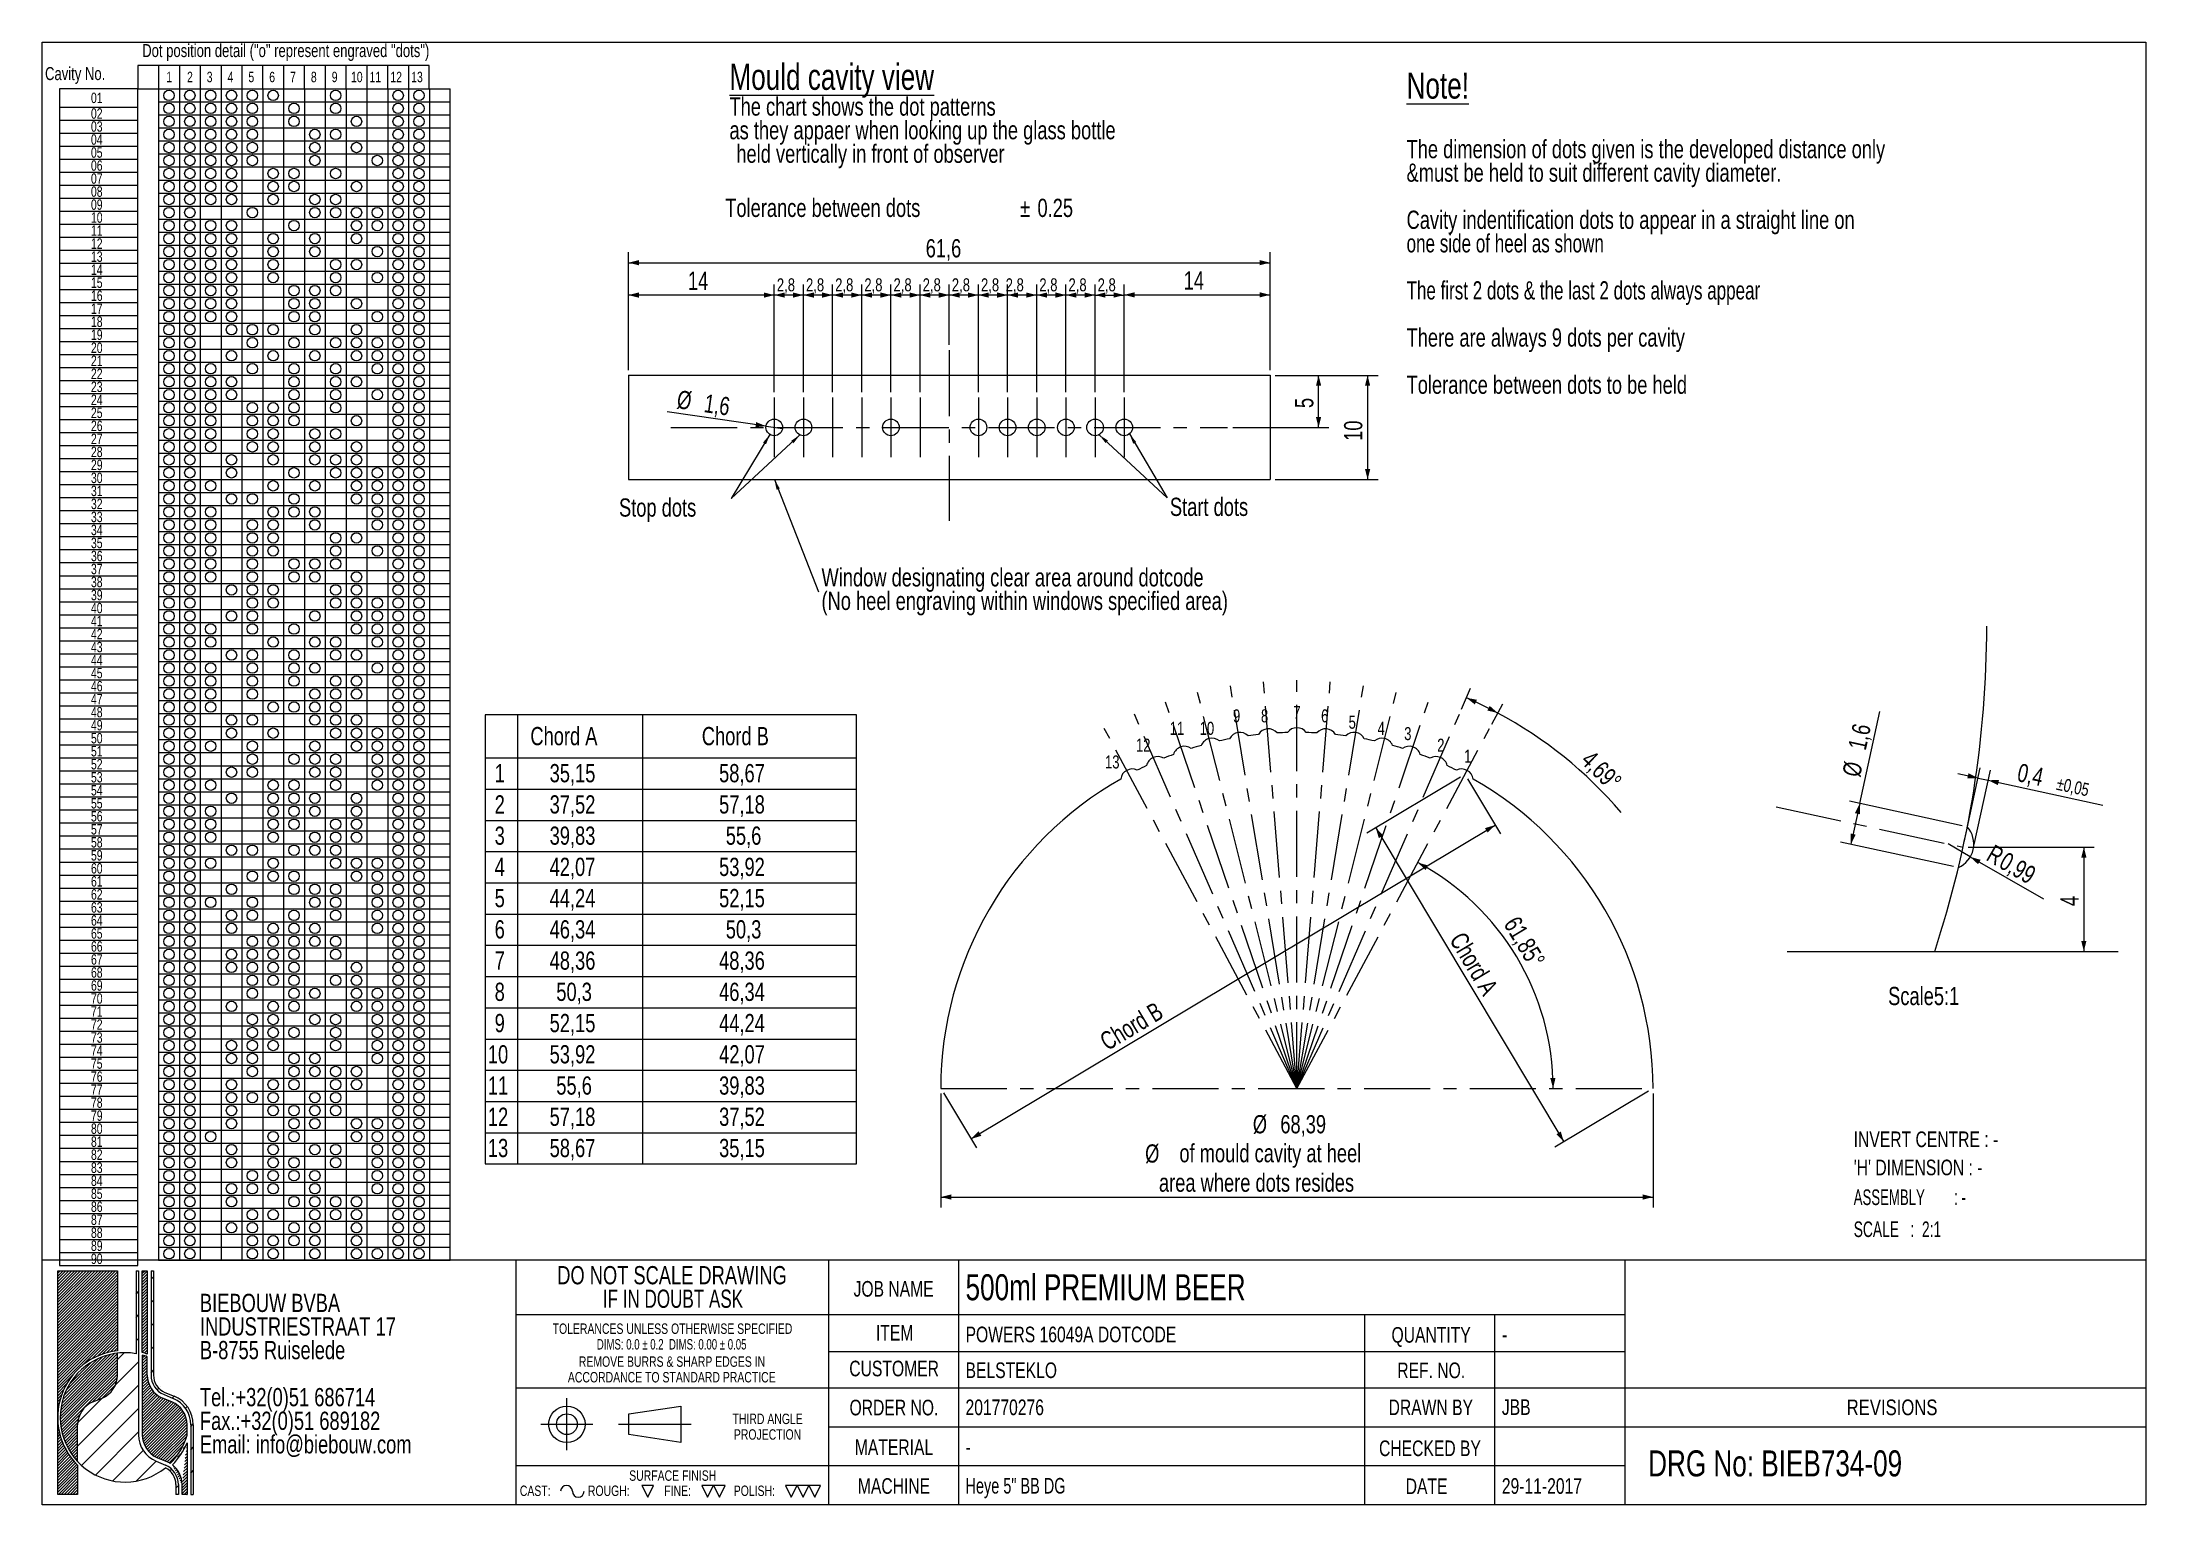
# Model space of a CAD drawing. Header units: millimetres. Extents: x 4 to 206, y 4 to 144.
import ezdxf

# ---------------------------------------------------------------- set-up
doc = ezdxf.new("R2010")
doc.units = ezdxf.units.MM
doc.header["$LTSCALE"] = 0.5
doc.linetypes.add('CENTERX2', pattern=[20.32, 12.7, -2.54, 2.54, -2.54])
for name, color, linetype in [('CENTERLINE', 4, 'CENTERX2'), ('DETAIL', 3, 'Continuous'), ('DIMENSIONS', 2, 'Continuous'), ('HATCH', 3, 'Continuous'), ('TEXT', 2, 'Continuous')]:
    doc.layers.add(name, color=color, linetype=linetype)
doc.layers.add('OUTLINE', color=7, linetype='Continuous', lineweight=25)
doc.styles.add('SLDTEXTSTYLE0', font='TXT', dxfattribs={"width": 0.75})
doc.styles.add('SLDTEXTSTYLE1', font='TXT', dxfattribs={"width": 0.691176})
doc.styles.add('SLDTEXTSTYLE2', font='TXT', dxfattribs={"width": 0.7})
doc.styles.add('SLDTEXTSTYLE3', font='TXT', dxfattribs={"width": 0.797872})
doc.styles.add('SLDTEXTSTYLE4', font='TXT', dxfattribs={"width": 0.692308})
doc.styles.add('SLDTEXTSTYLE5', font='TXT', dxfattribs={"width": 0.660714})
doc.styles.add('SLDTEXTSTYLE6', font='TXT', dxfattribs={"width": 0.631579})
doc.styles.add('SLDTEXTSTYLE7', font='TXT', dxfattribs={"width": 0.697917})
doc.dimstyles.new('SLDDIMSTYLE0', dxfattribs={"dimtxt": 1.25, "dimasz": 1, "dimexe": 0, "dimexo": 0.0625, "dimgap": 0.3125, "dimtad": 1, "dimrnd": 1e-09, "dimzin": 12, "dimdsep": 46, "dimtxsty": 'SLDTEXTSTYLE0', "dimsah": 1, "dimcen": 0.09, "dimadec": 0, "dimazin": 3, "dimtfac": 1, "dimtofl": 0, "dimtmove": 0, "dimatfit": 3, "dimfxl": 0, "dimfrac": 2, "dimtolj": 1, "dimtzin": 12, "dimarcsym": 0})
doc.dimstyles.new('SLDDIMSTYLE1', dxfattribs={"dimtxt": 1.75, "dimasz": 1, "dimexe": 0, "dimexo": 0.0625, "dimgap": 0.4375, "dimtad": 1, "dimrnd": 1e-09, "dimzin": 12, "dimdsep": 46, "dimtxsty": 'SLDTEXTSTYLE0', "dimblk1": 'NONE', "dimsah": 1, "dimcen": 0, "dimadec": 0, "dimazin": 3, "dimtfac": 1, "dimtmove": 0, "dimatfit": 3, "dimldrblk": 'NONE', "dimfxl": 0, "dimfrac": 2, "dimtolj": 1, "dimtzin": 12, "dimarcsym": 0})
doc.dimstyles.new('SLDDIMSTYLE2', dxfattribs={"dimtxt": 1.75, "dimasz": 1, "dimexe": 0, "dimexo": 0.0625, "dimgap": 0.4375, "dimtad": 1, "dimrnd": 1e-09, "dimzin": 12, "dimdsep": 46, "dimtxsty": 'SLDTEXTSTYLE0', "dimsah": 1, "dimcen": 0.09, "dimadec": 0, "dimazin": 3, "dimtfac": 1, "dimtofl": 0, "dimtmove": 0, "dimatfit": 3, "dimfxl": 0, "dimfrac": 2, "dimtolj": 1, "dimtzin": 12, "dimarcsym": 0})
doc.dimstyles.new('SLDDIMSTYLE3', dxfattribs={"dimtxt": 0.18, "dimasz": 1, "dimexe": 0, "dimexo": 0.0625, "dimgap": 0, "dimtad": 0, "dimtih": 1, "dimtoh": 1, "dimdec": 0, "dimrnd": 1e-09, "dimzin": 0, "dimdsep": 46, "dimtxsty": 'Standard', "dimsah": 1, "dimcen": 0.09, "dimadec": 0, "dimazin": 0, "dimtfac": 1, "dimtdec": 0, "dimtofl": 0, "dimtmove": 0, "dimatfit": 3, "dimfxl": 0, "dimfrac": 2, "dimtolj": 1, "dimtzin": 0, "dimarcsym": 0})
doc.dimstyles.new('SLDDIMSTYLE4', dxfattribs={"dimtxt": 1.75, "dimasz": 1, "dimexe": 0, "dimexo": 0.0625, "dimgap": 0.4375, "dimtad": 1, "dimdec": 4, "dimlfac": 0.5, "dimzin": 12, "dimdsep": 46, "dimtxsty": 'SLDTEXTSTYLE0', "dimsah": 1, "dimcen": 0.09, "dimazin": 3, "dimtfac": 1, "dimtofl": 0, "dimtmove": 0, "dimatfit": 3, "dimfxl": 0, "dimfrac": 2, "dimtolj": 1, "dimtzin": 12, "dimarcsym": 0})
doc.dimstyles.new('SLDDIMSTYLE5', dxfattribs={"dimtxt": 1.75, "dimasz": 1, "dimexe": 0, "dimexo": 0.0625, "dimgap": 0.4375, "dimtad": 1, "dimlfac": 0.4, "dimrnd": 1e-09, "dimzin": 12, "dimdsep": 46, "dimtxsty": 'SLDTEXTSTYLE0', "dimsah": 1, "dimcen": 0.09, "dimadec": 0, "dimazin": 3, "dimtfac": 1, "dimtofl": 0, "dimtmove": 0, "dimatfit": 3, "dimfxl": 0, "dimfrac": 2, "dimtolj": 1, "dimtzin": 12, "dimarcsym": 0})
doc.dimstyles.new('SLDDIMSTYLE6', dxfattribs={"dimtxt": 1.75, "dimasz": 1, "dimexe": 0, "dimexo": 0.0625, "dimgap": 0.4375, "dimtad": 1, "dimlfac": 0.4, "dimrnd": 1e-09, "dimdsep": 46, "dimtxsty": 'SLDTEXTSTYLE0', "dimsah": 1, "dimcen": 0.09, "dimadec": 0, "dimazin": 2, "dimtol": 1, "dimtp": 0.05, "dimtm": 0.05, "dimtfac": 1, "dimtmove": 0, "dimatfit": 0, "dimfxl": 0, "dimfrac": 2, "dimtolj": 1, "dimarcsym": 0})
doc.dimstyles.new('SLDDIMSTYLE7', dxfattribs={"dimtxt": 1.75, "dimasz": 1, "dimexe": 0, "dimexo": 0.0625, "dimgap": 0.4375, "dimtad": 1, "dimlfac": 0.4, "dimrnd": 1e-09, "dimdsep": 46, "dimtxsty": 'SLDTEXTSTYLE0', "dimsah": 1, "dimcen": 0, "dimadec": 0, "dimazin": 2, "dimtfac": 1, "dimtofl": 0, "dimtmove": 0, "dimatfit": 3, "dimfxl": 0, "dimfrac": 2, "dimtolj": 1, "dimtzin": 12, "dimarcsym": 0})

msp = doc.modelspace()

# ---------------------------------------------------------------- texts
at = {"layer": 'TEXT'}
for s, insert, char_height, attachment_point, style in [('Dot position detail ("o" represent engraved "dots")', (13.61471, 144.30787), 1.25, 1, 'SLDTEXTSTYLE0'), ('Cavity No.', (4.28529, 142.09633), 1.25, 1, 'SLDTEXTSTYLE0'), ('Stop dots', (59.39258, 100.66954), 1.75, 1, 'SLDTEXTSTYLE0'), ('Start dots', (112.28772, 100.73624), 1.75, 1, 'SLDTEXTSTYLE0'), ('11', (113.6577, 79.21318), 1.25, 3, 'SLDTEXTSTYLE0'), ('10', (116.54119, 79.21318), 1.25, 3, 'SLDTEXTSTYLE0'), ('9', (119.04056, 80.41246), 1.25, 3, 'SLDTEXTSTYLE0'), ('8', (121.72917, 80.41246), 1.25, 3, 'SLDTEXTSTYLE0'), ('7', (124.14203, 80.72555), 1.25, 1, 'SLDTEXTSTYLE0'), ('6', (126.8043, 80.41246), 1.25, 1, 'SLDTEXTSTYLE0'), ('5', (129.44816, 79.80008), 1.25, 1, 'SLDTEXTSTYLE0'), ('4', (132.22606, 79.21318), 1.25, 1, 'SLDTEXTSTYLE0'), ('12', (110.42128, 77.59686), 1.25, 3, 'SLDTEXTSTYLE0'), ('3', (134.78221, 78.70532), 1.25, 1, 'SLDTEXTSTYLE0'), ('2', (137.95263, 77.59686), 1.25, 1, 'SLDTEXTSTYLE0'), ('13', (107.45173, 75.98054), 1.25, 3, 'SLDTEXTSTYLE0'), ('1', (140.54236, 76.53596), 1.25, 1, 'SLDTEXTSTYLE0'), ('Scale5:1', (181.24868, 53.7551), 1.75, 1, 'SLDTEXTSTYLE0'), ('INVERT CENTRE : -', (177.94292, 39.86737), 1.5, 1, 'SLDTEXTSTYLE0'), ("'H' DIMENSION : -", (177.94292, 37.1619), 1.5, 1, 'SLDTEXTSTYLE0'), ('ASSEMBLY        : -', (177.94292, 34.30272), 1.5, 1, 'SLDTEXTSTYLE6'), ('SCALE   :  2:1', (177.94292, 31.22927), 1.5, 1, 'SLDTEXTSTYLE5'), ('500ml PREMIUM BEER', (92.66782, 26.15817), 2.5, 1, 'SLDTEXTSTYLE0'), ('JOB NAME', (85.75972, 25.50548), 1.5, 2, 'SLDTEXTSTYLE0'), ('ITEM', (85.85919, 21.2923), 1.5, 2, 'SLDTEXTSTYLE0'), ('POWERS 16049A DOTCODE', (92.66782, 21.12563), 1.5, 1, 'SLDTEXTSTYLE0'), ('QUANTITY', (137.36961, 21.08249), 1.5, 2, 'SLDTEXTSTYLE0'), ('-', (144.17759, 21.11144), 1.5, 1, 'SLDTEXTSTYLE0'), ('CUSTOMER', (85.80763, 17.85429), 1.5, 2, 'SLDTEXTSTYLE0'), ('BELSTEKLO', (92.66782, 17.68762), 1.5, 1, 'SLDTEXTSTYLE0'), ('REF. NO.', (137.37739, 17.6767), 1.5, 2, 'SLDTEXTSTYLE0'), ('201770276', (92.66429, 14.12686), 1.5, 1, 'SLDTEXTSTYLE0'), ('JBB', (144.15966, 14.14485), 1.5, 1, 'SLDTEXTSTYLE0'), ('REVISIONS', (181.62694, 14.12193), 1.5, 2, 'SLDTEXTSTYLE3'), ('ORDER NO.', (85.79201, 14.10394), 1.5, 2, 'SLDTEXTSTYLE0'), ('DRAWN BY', (137.33676, 14.12193), 1.5, 2, 'SLDTEXTSTYLE0'), ('MATERIAL', (85.79565, 10.29334), 1.5, 2, 'SLDTEXTSTYLE0'), ('CHECKED BY', (137.25804, 10.19091), 1.5, 2, 'SLDTEXTSTYLE0'), ('-', (92.66429, 10.31625), 1.5, 1, 'SLDTEXTSTYLE0'), ('DRG No: BIEB734-09', (158.20618, 9.24089), 2.5, 1, 'SLDTEXTSTYLE0'), ('SURFACE FINISH', (64.55051, 7.31808), 1, 2, 'SLDTEXTSTYLE0'), ('MACHINE', (85.79461, 6.56848), 1.5, 2, 'SLDTEXTSTYLE0'), ('Heye 5" BB DG', (92.66429, 6.5914), 1.5, 1, 'SLDTEXTSTYLE4'), ('DATE', (136.93489, 6.54438), 1.5, 2, 'SLDTEXTSTYLE0'), ('29-11-2017', (144.15966, 6.5673), 1.5, 1, 'SLDTEXTSTYLE0'), ('CAST:', (49.87072, 5.85969), 1, 1, 'SLDTEXTSTYLE0'), ('ROUGH:', (56.40888, 5.85969), 1, 1, 'SLDTEXTSTYLE0'), ('FINE:', (63.7361, 5.85969), 1, 1, 'SLDTEXTSTYLE0'), ('POLISH:', (70.41223, 5.85969), 1, 1, 'SLDTEXTSTYLE0')]:
    msp.add_mtext(s, dxfattribs=dict(at, insert=insert, char_height=char_height, attachment_point=attachment_point, style=style))

# ---------------------------------------------------------------- blocks, each defined once
blk = doc.blocks.new('SW_NOTE_0')
at = {"layer": 'TEXT', "color": 0, "char_height": 1.75, "attachment_point": 1, "style": 'SLDTEXTSTYLE0'}
for s, insert in [('BIEBOUW BVBA', (0, 2.25)), ('INDUSTRIESTRAAT 17', (0, -0.01)), ('B-8755 Ruiselede', (0, -2.28)), ('Tel.:+32(0)51 686714', (0, -6.8)), ('Fax.:+32(0)51 689182', (0, -9.07)), ('Email: info@biebouw.com', (0, -11.33))]:
    blk.add_mtext(s, dxfattribs=dict(at, insert=insert))
blk = doc.blocks.new('SW_NOTE_1')
at = {"layer": 'TEXT', "color": 0, "char_height": 1, "attachment_point": 2, "style": 'SLDTEXTSTYLE0'}
for s, insert in [('THIRD ANGLE', (4.17, 1.29)), ('PROJECTION', (4.16, -0.21))]:
    blk.add_mtext(s, dxfattribs=dict(at, insert=insert))
blk = doc.blocks.new('SW_NOTE_2')
at = {"layer": 'TEXT', "color": 0, "char_height": 1, "attachment_point": 2, "style": 'SLDTEXTSTYLE0'}
for s, insert in [('REMOVE BURRS & SHARP EDGES IN', (10.89, 1.29)), ('ACCORDANCE TO STANDARD PRACTICE', (10.87, -0.21))]:
    blk.add_mtext(s, dxfattribs=dict(at, insert=insert))
blk = doc.blocks.new('SW_NOTE_3')
at = {"layer": 'TEXT', "color": 0, "char_height": 1, "attachment_point": 2}
for s, insert, style in [('TOLERANCES UNLESS OTHERWISE SPECIFIED', (13.55, 1.29), 'SLDTEXTSTYLE0'), ('DIMS: 0.0 ± 0.2  DIMS: 0.00 ± 0.05', (13.47, -0.21), 'SLDTEXTSTYLE1')]:
    blk.add_mtext(s, dxfattribs=dict(at, insert=insert, style=style))
blk = doc.blocks.new('SW_NOTE_4')
at = {"layer": 'TEXT', "color": 0, "char_height": 1.75, "attachment_point": 2}
for s, insert, style in [('DO NOT SCALE DRAWING', (14.36, 2.25), 'SLDTEXTSTYLE0'), ('IF IN DOUBT ASK', (14.45, -0.01), 'SLDTEXTSTYLE2')]:
    blk.add_mtext(s, dxfattribs=dict(at, insert=insert, style=style))
blk = doc.blocks.new('SW_TABLEANNOTATION_0')
at = {"layer": 'TEXT', "color": 0}
for p, q in [((0, 0), (0, -113)), ((7.5, 0), (0, 0)), ((7.5, -113), (7.5, 0)), ((0, -1.75), (7.5, -1.75)), ((0, -3), (7.5, -3)), ((0, -4.25), (7.5, -4.25)), ((0, -5.5), (7.5, -5.5)), ((0, -6.75), (7.5, -6.75)), ((0, -8), (7.5, -8)), ((0, -9.25), (7.5, -9.25)), ((0, -10.5), (7.5, -10.5)), ((0, -11.75), (7.5, -11.75)), ((0, -13), (7.5, -13)), ((0, -14.25), (7.5, -14.25)), ((0, -15.5), (7.5, -15.5)), ((0, -16.75), (7.5, -16.75)), ((0, -18), (7.5, -18)), ((0, -19.25), (7.5, -19.25)), ((0, -20.5), (7.5, -20.5)), ((0, -21.75), (7.5, -21.75)), ((0, -23), (7.5, -23)), ((0, -24.25), (7.5, -24.25)), ((0, -25.5), (7.5, -25.5)), ((0, -26.75), (7.5, -26.75)), ((0, -28), (7.5, -28)), ((0, -29.25), (7.5, -29.25)), ((0, -30.5), (7.5, -30.5)), ((0, -31.75), (7.5, -31.75)), ((0, -33), (7.5, -33)), ((0, -34.25), (7.5, -34.25)), ((0, -35.5), (7.5, -35.5)), ((0, -36.75), (7.5, -36.75)), ((0, -38), (7.5, -38)), ((0, -39.25), (7.5, -39.25)), ((0, -40.5), (7.5, -40.5)), ((0, -41.75), (7.5, -41.75)), ((0, -43), (7.5, -43)), ((0, -44.25), (7.5, -44.25)), ((0, -45.5), (7.5, -45.5)), ((0, -46.75), (7.5, -46.75)), ((0, -48), (7.5, -48)), ((0, -49.25), (7.5, -49.25)), ((0, -50.5), (7.5, -50.5)), ((0, -51.75), (7.5, -51.75)), ((0, -53), (7.5, -53)), ((0, -54.25), (7.5, -54.25)), ((0, -55.5), (7.5, -55.5)), ((0, -56.75), (7.5, -56.75)), ((0, -58), (7.5, -58)), ((0, -59.25), (7.5, -59.25)), ((0, -60.5), (7.5, -60.5)), ((0, -61.75), (7.5, -61.75)), ((0, -63), (7.5, -63)), ((0, -64.25), (7.5, -64.25)), ((0, -65.5), (7.5, -65.5)), ((0, -66.75), (7.5, -66.75)), ((0, -68), (7.5, -68)), ((0, -69.25), (7.5, -69.25)), ((0, -70.5), (7.5, -70.5)), ((0, -71.75), (7.5, -71.75)), ((0, -73), (7.5, -73)), ((0, -74.25), (7.5, -74.25)), ((0, -75.5), (7.5, -75.5)), ((0, -76.75), (7.5, -76.75)), ((0, -78), (7.5, -78)), ((0, -79.25), (7.5, -79.25)), ((0, -80.5), (7.5, -80.5)), ((0, -81.75), (7.5, -81.75)), ((0, -83), (7.5, -83)), ((0, -84.25), (7.5, -84.25)), ((0, -85.5), (7.5, -85.5)), ((0, -86.75), (7.5, -86.75)), ((0, -88), (7.5, -88)), ((0, -89.25), (7.5, -89.25)), ((0, -90.5), (7.5, -90.5)), ((0, -91.75), (7.5, -91.75)), ((0, -93), (7.5, -93)), ((0, -94.25), (7.5, -94.25)), ((0, -95.5), (7.5, -95.5)), ((0, -96.75), (7.5, -96.75)), ((0, -98), (7.5, -98)), ((0, -99.25), (7.5, -99.25)), ((0, -100.5), (7.5, -100.5)), ((0, -101.75), (7.5, -101.75)), ((0, -103), (7.5, -103)), ((0, -104.25), (7.5, -104.25)), ((0, -105.5), (7.5, -105.5)), ((0, -106.75), (7.5, -106.75)), ((0, -108), (7.5, -108)), ((0, -109.25), (7.5, -109.25)), ((0, -110.5), (7.5, -110.5)), ((0, -111.75), (7.5, -111.75)), ((0, -113), (7.5, -113))]:
    blk.add_line(p, q, dxfattribs=at)
at = {"layer": 'TEXT', "color": 0, "char_height": 1, "attachment_point": 1, "style": 'SLDTEXTSTYLE0'}
for s, insert in [('01', (3.01, -0.36)), ('02', (3.01, -1.86)), ('03', (3.01, -3.11)), ('04', (3.01, -4.36)), ('05', (3.01, -5.61)), ('06', (3.01, -6.86)), ('07', (3.01, -8.11)), ('08', (3.01, -9.36)), ('09', (3.01, -10.61)), ('10', (3.01, -11.86)), ('11', (3.01, -13.11)), ('12', (3.01, -14.36)), ('13', (3.01, -15.61)), ('14', (3.01, -16.86)), ('15', (3.01, -18.11)), ('16', (3.01, -19.36)), ('17', (3.01, -20.61)), ('18', (3.01, -21.86)), ('19', (3.01, -23.11)), ('20', (3.01, -24.36)), ('21', (3.01, -25.61)), ('22', (3.01, -26.86)), ('23', (3.01, -28.11)), ('24', (3.01, -29.36)), ('25', (3.01, -30.61)), ('26', (3.01, -31.86)), ('27', (3.01, -33.11)), ('28', (3.01, -34.36)), ('29', (3.01, -35.61)), ('30', (3.01, -36.86)), ('31', (3.01, -38.11)), ('32', (3.01, -39.36)), ('33', (3.01, -40.61)), ('34', (3.01, -41.86)), ('35', (3.01, -43.11)), ('36', (3.01, -44.36)), ('37', (3.01, -45.61)), ('38', (3.01, -46.86)), ('39', (3.01, -48.11)), ('40', (3.01, -49.36)), ('41', (3.01, -50.61)), ('42', (3.01, -51.86)), ('43', (3.01, -53.11)), ('44', (3.01, -54.36)), ('45', (3.01, -55.61)), ('46', (3.01, -56.86)), ('47', (3.01, -58.11)), ('48', (3.01, -59.36)), ('49', (3.01, -60.61)), ('50', (3.01, -61.86)), ('51', (3.01, -63.11)), ('52', (3.01, -64.36)), ('53', (3.01, -65.61)), ('54', (3.01, -66.86)), ('55', (3.01, -68.11)), ('56', (3.01, -69.36)), ('57', (3.01, -70.61)), ('58', (3.01, -71.86)), ('59', (3.01, -73.11)), ('60', (3.01, -74.36)), ('61', (3.01, -75.61)), ('62', (3.01, -76.86)), ('63', (3.01, -78.11)), ('64', (3.01, -79.36)), ('65', (3.01, -80.61)), ('66', (3.01, -81.86)), ('67', (3.01, -83.11)), ('68', (3.01, -84.36)), ('69', (3.01, -85.61)), ('70', (3.01, -86.86)), ('71', (3.01, -88.11)), ('72', (3.01, -89.36)), ('73', (3.01, -90.61)), ('74', (3.01, -91.86)), ('75', (3.01, -93.11)), ('76', (3.01, -94.36)), ('77', (3.01, -95.61)), ('78', (3.01, -96.86)), ('79', (3.01, -98.11)), ('80', (3.01, -99.36)), ('81', (3.01, -100.61)), ('82', (3.01, -101.86)), ('83', (3.01, -103.11)), ('84', (3.01, -104.36)), ('85', (3.01, -105.61)), ('86', (3.01, -106.86)), ('87', (3.01, -108.11)), ('88', (3.01, -109.36)), ('89', (3.01, -110.61)), ('90', (3.01, -111.86))]:
    blk.add_mtext(s, dxfattribs=dict(at, insert=insert))
blk = doc.blocks.new('SW_TABLEANNOTATION_1')
at = {"layer": 'TEXT', "color": 0}
for p, q in [((0, 0), (0, -2.26)), ((28, 0), (0, 0)), ((2, 0), (2, -2.26)), ((4, 0), (4, -2.26)), ((6, 0), (6, -2.26)), ((8, 0), (8, -2.26)), ((10, 0), (10, -2.26)), ((12, 0), (12, -2.26)), ((14, 0), (14, -2.26)), ((16, 0), (16, -2.26)), ((18, 0), (18, -2.26)), ((20, 0), (20, -2.26)), ((22, 0), (22, -2.26)), ((24, 0), (24, -2.26)), ((26, 0), (26, -2.26)), ((28, -2.26), (28, 0)), ((0, -2.26), (28, -2.26))]:
    blk.add_line(p, q, dxfattribs=at)
at = {"layer": 'TEXT', "color": 0, "char_height": 1, "attachment_point": 1, "style": 'SLDTEXTSTYLE0'}
for s, insert in [('1', (2.74, -0.62)), ('2', (4.74, -0.62)), ('3', (6.63, -0.62)), ('4', (8.63, -0.62)), ('5', (10.63, -0.62)), ('6', (12.63, -0.62)), ('7', (14.63, -0.62)), ('8', (16.63, -0.62)), ('9', (18.63, -0.62)), ('10', (20.48, -0.62)), ('11', (22.26, -0.62)), ('12', (24.26, -0.62)), ('13', (26.26, -0.62))]:
    blk.add_mtext(s, dxfattribs=dict(at, insert=insert))
blk = doc.blocks.new('SW_TABLEANNOTATION_2')
at = {"layer": 'TEXT', "color": 0}
for p, q in [((0, 0), (0, -43.13)), ((35.63, 0), (0, 0)), ((3.09, 0), (3.09, -43.13)), ((15.09, 0), (15.09, -43.13)), ((35.63, -43.13), (35.63, 0)), ((0, -4.13), (35.63, -4.13)), ((0, -7.13), (35.63, -7.13)), ((0, -10.13), (35.63, -10.13)), ((0, -13.13), (35.63, -13.13)), ((0, -16.13), (35.63, -16.13)), ((0, -19.13), (35.63, -19.13)), ((0, -22.13), (35.63, -22.13)), ((0, -25.13), (35.63, -25.13)), ((0, -28.13), (35.63, -28.13)), ((0, -31.13), (35.63, -31.13)), ((0, -34.13), (35.63, -34.13)), ((0, -37.13), (35.63, -37.13)), ((0, -40.13), (35.63, -40.13)), ((0, -43.13), (35.63, -43.13))]:
    blk.add_line(p, q, dxfattribs=at)
at = {"layer": 'TEXT', "color": 0, "char_height": 1.75, "attachment_point": 1, "style": 'SLDTEXTSTYLE0'}
for s, insert in [('Chord A', (4.33, -1.16)), ('Chord B', (20.79, -1.16)), ('1', (0.9, -4.72)), ('35,15', (6.18, -4.72)), ('58,67', (22.45, -4.72)), ('2', (0.9, -7.72)), ('37,52', (6.18, -7.72)), ('57,18', (22.45, -7.72)), ('3', (0.9, -10.72)), ('39,83', (6.18, -10.72)), ('55,6', (23.09, -10.72)), ('4', (0.9, -13.72)), ('42,07', (6.18, -13.72)), ('53,92', (22.45, -13.72)), ('5', (0.9, -16.72)), ('44,24', (6.18, -16.72)), ('52,15', (22.45, -16.72)), ('6', (0.9, -19.72)), ('46,34', (6.18, -19.72)), ('50,3', (23.09, -19.72)), ('7', (0.9, -22.72)), ('48,36', (6.18, -22.72)), ('48,36', (22.45, -22.72)), ('8', (0.9, -25.72)), ('50,3', (6.82, -25.72)), ('46,34', (22.45, -25.72)), ('9', (0.9, -28.72)), ('52,15', (6.18, -28.72)), ('44,24', (22.45, -28.72)), ('10', (0.25, -31.72)), ('53,92', (6.18, -31.72)), ('42,07', (22.45, -31.72)), ('11', (0.25, -34.72)), ('55,6', (6.82, -34.72)), ('39,83', (22.45, -34.72)), ('12', (0.25, -37.72)), ('57,18', (6.18, -37.72)), ('37,52', (22.45, -37.72)), ('13', (0.25, -40.72)), ('58,67', (6.18, -40.72)), ('35,15', (22.45, -40.72))]:
    blk.add_mtext(s, dxfattribs=dict(at, insert=insert))
blk = doc.blocks.new('_D')
at = {"layer": 'DIMENSIONS'}
for p, q in [((102.3, 110.87), (102.3, 121.2)), ((105.1, 120.2), (102.3, 120.2)), ((105.1, 110.87), (105.1, 121.2))]:
    blk.add_line(p, q, dxfattribs=at)
for points in [[(102.3, 120.2), (103.3, 119.95), (103.3, 120.45)], [(105.1, 120.2), (104.1, 120.45), (104.1, 119.95)]]:
    blk.add_solid(points, dxfattribs=at)
at = {"layer": 'DIMENSIONS', "insert": (102.55, 121.81), "char_height": 1.25, "attachment_point": 1, "style": 'SLDTEXTSTYLE0'}
blk.add_mtext('2,8', dxfattribs=at)
blk = doc.blocks.new('_D_1')
at = {"layer": 'DIMENSIONS'}
for p, q in [((99.5, 110.87), (99.5, 121.2)), ((102.3, 120.2), (99.5, 120.2)), ((102.3, 110.87), (102.3, 121.2))]:
    blk.add_line(p, q, dxfattribs=at)
for points in [[(99.5, 120.2), (100.5, 119.95), (100.5, 120.45)], [(102.3, 120.2), (101.3, 120.45), (101.3, 119.95)]]:
    blk.add_solid(points, dxfattribs=at)
at = {"layer": 'DIMENSIONS', "insert": (99.75, 121.81), "char_height": 1.25, "attachment_point": 1, "style": 'SLDTEXTSTYLE0'}
blk.add_mtext('2,8', dxfattribs=at)
blk = doc.blocks.new('_D_2')
at = {"layer": 'DIMENSIONS'}
for p, q in [((96.7, 110.87), (96.7, 121.2)), ((99.5, 120.2), (96.7, 120.2)), ((99.5, 110.87), (99.5, 121.2))]:
    blk.add_line(p, q, dxfattribs=at)
for points in [[(96.7, 120.2), (97.7, 119.95), (97.7, 120.45)], [(99.5, 120.2), (98.5, 120.45), (98.5, 119.95)]]:
    blk.add_solid(points, dxfattribs=at)
at = {"layer": 'DIMENSIONS', "insert": (96.52, 121.81), "char_height": 1.25, "attachment_point": 1, "style": 'SLDTEXTSTYLE0'}
blk.add_mtext('2,8', dxfattribs=at)
blk = doc.blocks.new('_D_3')
at = {"layer": 'DIMENSIONS'}
for p, q in [((93.9, 110.87), (93.9, 121.2)), ((96.7, 120.2), (93.9, 120.2)), ((96.7, 110.87), (96.7, 121.2))]:
    blk.add_line(p, q, dxfattribs=at)
for points in [[(93.9, 120.2), (94.9, 119.95), (94.9, 120.45)], [(96.7, 120.2), (95.7, 120.45), (95.7, 119.95)]]:
    blk.add_solid(points, dxfattribs=at)
at = {"layer": 'DIMENSIONS', "insert": (94.15, 121.81), "char_height": 1.25, "attachment_point": 1, "style": 'SLDTEXTSTYLE0'}
blk.add_mtext('2,8', dxfattribs=at)
blk = doc.blocks.new('_D_4')
at = {"layer": 'DIMENSIONS'}
for p, q in [((91.1, 115.41), (91.1, 121.2)), ((93.9, 120.2), (91.1, 120.2)), ((93.9, 110.87), (93.9, 121.2))]:
    blk.add_line(p, q, dxfattribs=at)
for points in [[(91.1, 120.2), (92.1, 119.95), (92.1, 120.45)], [(93.9, 120.2), (92.9, 120.45), (92.9, 119.95)]]:
    blk.add_solid(points, dxfattribs=at)
at = {"layer": 'DIMENSIONS', "insert": (91.35, 121.81), "char_height": 1.25, "attachment_point": 1, "style": 'SLDTEXTSTYLE0'}
blk.add_mtext('2,8', dxfattribs=at)
blk = doc.blocks.new('_D_5')
at = {"layer": 'DIMENSIONS'}
for p, q in [((88.3, 110.87), (88.3, 121.2)), ((91.1, 120.2), (88.3, 120.2)), ((91.1, 115.41), (91.1, 121.2))]:
    blk.add_line(p, q, dxfattribs=at)
for points in [[(88.3, 120.2), (89.3, 119.95), (89.3, 120.45)], [(91.1, 120.2), (90.1, 120.45), (90.1, 119.95)]]:
    blk.add_solid(points, dxfattribs=at)
at = {"layer": 'DIMENSIONS', "insert": (88.55, 121.81), "char_height": 1.25, "attachment_point": 1, "style": 'SLDTEXTSTYLE0'}
blk.add_mtext('2,8', dxfattribs=at)
blk = doc.blocks.new('_D_6')
at = {"layer": 'DIMENSIONS'}
for p, q in [((85.5, 110.87), (85.5, 121.2)), ((88.3, 120.2), (85.5, 120.2)), ((88.3, 110.87), (88.3, 121.2))]:
    blk.add_line(p, q, dxfattribs=at)
for points in [[(85.5, 120.2), (86.5, 119.95), (86.5, 120.45)], [(88.3, 120.2), (87.3, 120.45), (87.3, 119.95)]]:
    blk.add_solid(points, dxfattribs=at)
at = {"layer": 'DIMENSIONS', "insert": (85.75, 121.81), "char_height": 1.25, "attachment_point": 1, "style": 'SLDTEXTSTYLE0'}
blk.add_mtext('2,8', dxfattribs=at)
blk = doc.blocks.new('_D_7')
at = {"layer": 'DIMENSIONS'}
for p, q in [((82.7, 110.87), (82.7, 121.2)), ((85.5, 120.2), (82.7, 120.2)), ((85.5, 110.87), (85.5, 121.2))]:
    blk.add_line(p, q, dxfattribs=at)
for points in [[(82.7, 120.2), (83.7, 119.95), (83.7, 120.45)], [(85.5, 120.2), (84.5, 120.45), (84.5, 119.95)]]:
    blk.add_solid(points, dxfattribs=at)
at = {"layer": 'DIMENSIONS', "insert": (82.95, 121.81), "char_height": 1.25, "attachment_point": 1, "style": 'SLDTEXTSTYLE0'}
blk.add_mtext('2,8', dxfattribs=at)
blk = doc.blocks.new('_D_8')
at = {"layer": 'DIMENSIONS'}
for p, q in [((79.9, 110.87), (79.9, 121.2)), ((82.7, 120.2), (79.9, 120.2)), ((82.7, 110.87), (82.7, 121.2))]:
    blk.add_line(p, q, dxfattribs=at)
for points in [[(79.9, 120.2), (80.9, 119.95), (80.9, 120.45)], [(82.7, 120.2), (81.7, 120.45), (81.7, 119.95)]]:
    blk.add_solid(points, dxfattribs=at)
at = {"layer": 'DIMENSIONS', "insert": (80.15, 121.81), "char_height": 1.25, "attachment_point": 1, "style": 'SLDTEXTSTYLE0'}
blk.add_mtext('2,8', dxfattribs=at)
blk = doc.blocks.new('_D_9')
at = {"layer": 'DIMENSIONS'}
for p, q in [((77.1, 110.87), (77.1, 121.2)), ((79.9, 120.2), (77.1, 120.2)), ((79.9, 110.87), (79.9, 121.2))]:
    blk.add_line(p, q, dxfattribs=at)
for points in [[(77.1, 120.2), (78.1, 119.95), (78.1, 120.45)], [(79.9, 120.2), (78.9, 120.45), (78.9, 119.95)]]:
    blk.add_solid(points, dxfattribs=at)
at = {"layer": 'DIMENSIONS', "insert": (77.35, 121.81), "char_height": 1.25, "attachment_point": 1, "style": 'SLDTEXTSTYLE0'}
blk.add_mtext('2,8', dxfattribs=at)
blk = doc.blocks.new('_D_10')
at = {"layer": 'DIMENSIONS'}
for p, q in [((74.3, 110.87), (74.3, 121.2)), ((77.1, 120.2), (74.3, 120.2)), ((77.1, 110.87), (77.1, 121.2))]:
    blk.add_line(p, q, dxfattribs=at)
for points in [[(74.3, 120.2), (75.3, 119.95), (75.3, 120.45)], [(77.1, 120.2), (76.1, 120.45), (76.1, 119.95)]]:
    blk.add_solid(points, dxfattribs=at)
at = {"layer": 'DIMENSIONS', "insert": (74.55, 121.81), "char_height": 1.25, "attachment_point": 1, "style": 'SLDTEXTSTYLE0'}
blk.add_mtext('2,8', dxfattribs=at)
blk = doc.blocks.new('_D_11')
at = {"layer": 'DIMENSIONS'}
for p, q in [((105.1, 110.87), (105.1, 121.2)), ((105.1, 120.2), (107.9, 120.2)), ((107.9, 110.87), (107.9, 121.2))]:
    blk.add_line(p, q, dxfattribs=at)
for points in [[(105.1, 120.2), (106.1, 119.95), (106.1, 120.45)], [(107.9, 120.2), (106.9, 120.45), (106.9, 119.95)]]:
    blk.add_solid(points, dxfattribs=at)
at = {"layer": 'DIMENSIONS', "insert": (105.35, 121.81), "char_height": 1.25, "attachment_point": 1, "style": 'SLDTEXTSTYLE0'}
blk.add_mtext('2,8', dxfattribs=at)
blk = doc.blocks.new('_D_12')
at = {"layer": 'DIMENSIONS'}
for q in [(64.02, 108.99), (75.1, 107.38)]:
    blk.add_line((73.51, 107.61), q, dxfattribs=at)
blk.add_solid([(73.51, 107.61), (72.56, 108), (72.49, 107.51)], dxfattribs=at)
at = {"layer": 'DIMENSIONS', "char_height": 1.75, "attachment_point": 1, "rotation": 351.7227, "style": 'SLDTEXTSTYLE0'}
for s, insert in [('%%c', (65.12, 111.08)), ('1,6', (67.73, 110.7))]:
    blk.add_mtext(s, dxfattribs=dict(at, insert=insert))
blk = doc.blocks.new('_NONE')
blk = doc.blocks.new('_D_13')
at = {"layer": 'DIMENSIONS'}
for p, q in [((122.4, 112.49), (132.27, 112.49)), ((131.27, 112.49), (131.27, 102.49)), ((122.4, 102.49), (132.27, 102.49))]:
    blk.add_line(p, q, dxfattribs=at)
for points in [[(131.27, 112.49), (131.02, 111.49), (131.52, 111.49)], [(131.27, 102.49), (131.52, 103.49), (131.02, 103.49)]]:
    blk.add_solid(points, dxfattribs=at)
at = {"layer": 'DIMENSIONS', "insert": (129.01, 106.2), "char_height": 1.75, "attachment_point": 1, "rotation": 90, "style": 'SLDTEXTSTYLE0'}
blk.add_mtext('10', dxfattribs=at)
blk = doc.blocks.new('_D_14')
at = {"layer": 'DIMENSIONS'}
for p, q in [((107.9, 110.87), (107.9, 121.22)), ((121.9, 112.99), (121.9, 121.22)), ((107.9, 120.22), (121.9, 120.22))]:
    blk.add_line(p, q, dxfattribs=at)
for points in [[(107.9, 120.22), (108.9, 119.97), (108.9, 120.47)], [(121.9, 120.22), (120.9, 120.47), (120.9, 119.97)]]:
    blk.add_solid(points, dxfattribs=at)
at = {"layer": 'DIMENSIONS', "insert": (113.61, 122.48), "char_height": 1.75, "attachment_point": 1, "style": 'SLDTEXTSTYLE0'}
blk.add_mtext('14', dxfattribs=at)
blk = doc.blocks.new('_D_15')
at = {"layer": 'DIMENSIONS'}
for p, q in [((60.3, 112.99), (60.3, 121.2)), ((74.3, 120.2), (60.3, 120.2)), ((74.3, 110.87), (74.3, 121.2))]:
    blk.add_line(p, q, dxfattribs=at)
for points in [[(60.3, 120.2), (61.3, 119.95), (61.3, 120.45)], [(74.3, 120.2), (73.3, 120.45), (73.3, 119.95)]]:
    blk.add_solid(points, dxfattribs=at)
at = {"layer": 'DIMENSIONS', "insert": (66.01, 122.45), "char_height": 1.75, "attachment_point": 1, "style": 'SLDTEXTSTYLE0'}
blk.add_mtext('14', dxfattribs=at)
blk = doc.blocks.new('_D_16')
at = {"layer": 'DIMENSIONS'}
for p, q in [((60.3, 112.99), (60.3, 124.31)), ((60.3, 123.31), (121.9, 123.31)), ((121.9, 112.99), (121.9, 124.31))]:
    blk.add_line(p, q, dxfattribs=at)
for points in [[(60.3, 123.31), (61.3, 123.06), (61.3, 123.56)], [(121.9, 123.31), (120.9, 123.56), (120.9, 123.06)]]:
    blk.add_solid(points, dxfattribs=at)
at = {"layer": 'DIMENSIONS', "insert": (88.84, 125.57), "char_height": 1.75, "attachment_point": 1, "style": 'SLDTEXTSTYLE0'}
blk.add_mtext('61,6', dxfattribs=at)
blk = doc.blocks.new('_D_17')
at = {"layer": 'DIMENSIONS'}
for p, q in [((122.4, 112.49), (127.56, 112.49)), ((126.56, 107.49), (126.56, 112.49)), ((118.33, 107.49), (127.56, 107.49))]:
    blk.add_line(p, q, dxfattribs=at)
for points in [[(126.56, 112.49), (126.31, 111.49), (126.81, 111.49)], [(126.56, 107.49), (126.81, 108.49), (126.31, 108.49)]]:
    blk.add_solid(points, dxfattribs=at)
at = {"layer": 'DIMENSIONS', "insert": (124.31, 109.35), "char_height": 1.75, "attachment_point": 1, "rotation": 90, "style": 'SLDTEXTSTYLE0'}
blk.add_mtext('5', dxfattribs=at)
blk = doc.blocks.new('SW_NOTE_5')
at = {"layer": 'TEXT', "color": 0, "char_height": 1.75, "attachment_point": 1, "style": 'SLDTEXTSTYLE0'}
for s, insert in [('Tolerance between dots', (0, 2.25)), ('0.25', (29.98, 2.25)), ('%%p', (28.31, 2.25))]:
    blk.add_mtext(s, dxfattribs=dict(at, insert=insert))
blk = doc.blocks.new('SW_NOTE_6')
at = {"layer": 'TEXT', "color": 0, "char_height": 1.75, "attachment_point": 1, "style": 'SLDTEXTSTYLE0'}
for s, insert in [('Window designating clear area around dotcode', (0.29, 2.27)), ('(No heel engraving within windows specified area)', (0.29, 0.01))]:
    blk.add_mtext(s, dxfattribs=dict(at, insert=insert))
blk = doc.blocks.new('SW_NOTE_7')
at = {"layer": 'TEXT', "color": 0, "attachment_point": 1, "style": 'SLDTEXTSTYLE0'}
for s, insert, char_height in [('\\LMould cavity view', (0, 3.22), 2.5), ('The chart shows the dot patterns', (0, -0.01), 1.75), ('as they appaer when looking up the glass bottle', (0, -2.28), 1.75), ('held vertically in front of observer', (0.66, -4.54), 1.75)]:
    blk.add_mtext(s, dxfattribs=dict(at, insert=insert, char_height=char_height))
blk = doc.blocks.new('SW_NOTE_8')
at = {"layer": 'TEXT', "color": 0, "attachment_point": 1}
for s, insert, char_height, style in [('\\LNote!', (0, 3.22), 2.5, 'SLDTEXTSTYLE0'), ('The dimension of dots given is the developed distance only', (0, -3.25), 1.75, 'SLDTEXTSTYLE0'), ('&must be held to suit different cavity diameter.', (0, -5.51), 1.75, 'SLDTEXTSTYLE0'), ('Cavity indentification dots to appear in a straight line on', (0, -10.04), 1.75, 'SLDTEXTSTYLE0'), ('one side of heel as shown', (0, -12.3), 1.75, 'SLDTEXTSTYLE2'), ('The first 2 dots & the last 2 dots always appear', (0, -16.82), 1.75, 'SLDTEXTSTYLE7'), ('There are always 9 dots per cavity', (0, -21.35), 1.75, 'SLDTEXTSTYLE0'), ('Tolerance between dots to be held', (0, -25.88), 1.75, 'SLDTEXTSTYLE0')]:
    blk.add_mtext(s, dxfattribs=dict(at, insert=insert, char_height=char_height, style=style))
blk = doc.blocks.new('_D_18')
at = {"layer": 'DIMENSIONS'}
for p, q in [((90.29, 43.5), (90.29, 32.57)), ((158.68, 43.5), (158.68, 32.57)), ((90.29, 33.57), (158.68, 33.57))]:
    blk.add_line(p, q, dxfattribs=at)
for points in [[(90.29, 33.57), (91.29, 33.32), (91.29, 33.82)], [(158.68, 33.57), (157.68, 33.82), (157.68, 33.32)]]:
    blk.add_solid(points, dxfattribs=at)
at = {"layer": 'DIMENSIONS', "char_height": 1.75, "attachment_point": 1, "style": 'SLDTEXTSTYLE0'}
for s, insert in [('%%c', (120.25, 41.44)), ('68,39', (122.89, 41.44)), ('%%c', (109.91, 38.63)), ('of mould cavity at heel', (113.2, 38.66)), ('area where dots resides', (111.24, 35.83))]:
    blk.add_mtext(s, dxfattribs=dict(at, insert=insert))
blk = doc.blocks.new('_D_19')
at = {"layer": 'DIMENSIONS'}
blk.add_arc((124.48, 44), 24.6, 0, 61.8506, dxfattribs=at)
for points in [[(136.09, 65.69), (136.84, 64.98), (137.08, 65.42)], [(149.08, 44), (149.31, 45.01), (148.81, 45)]]:
    blk.add_solid(points, dxfattribs=at)
at = {"layer": 'DIMENSIONS', "insert": (145.78, 60.7), "char_height": 1.75, "attachment_point": 1, "rotation": 300.9253, "style": 'SLDTEXTSTYLE0'}
blk.add_mtext('61,85°', dxfattribs=at)
blk = doc.blocks.new('_D_20')
at = {"layer": 'DIMENSIONS'}
for p, q in [((140.28, 80.42), (141.16, 82.43)), ((143.21, 79), (144.25, 80.94))]:
    blk.add_line(p, q, dxfattribs=at)
for start, end in [(61.8506, 66.5422), (40.414, 61.8506)]:
    blk.add_arc((124.48, 44), 40.89, start, end, dxfattribs=at)
for points in [[(140.76, 81.52), (141.57, 80.88), (141.77, 81.33)], [(143.77, 80.06), (143, 80.74), (142.77, 80.3)]]:
    blk.add_solid(points, dxfattribs=at)
at = {"layer": 'DIMENSIONS', "insert": (152.87, 76.61), "char_height": 1.75, "attachment_point": 1, "rotation": 315.3385, "style": 'SLDTEXTSTYLE0'}
blk.add_mtext('4,69°', dxfattribs=at)
blk = doc.blocks.new('_D_21')
at = {"layer": 'DIMENSIONS'}
for p, q in [((140.19, 73.9), (131.19, 68.51)), ((132.05, 69.03), (150.11, 38.88)), ((158.25, 43.75), (149.26, 38.36))]:
    blk.add_line(p, q, dxfattribs=at)
for points in [[(132.05, 69.03), (132.35, 68.04), (132.78, 68.3)], [(150.11, 38.88), (149.82, 39.86), (149.39, 39.6)]]:
    blk.add_solid(points, dxfattribs=at)
at = {"layer": 'DIMENSIONS', "insert": (140.57, 59.19), "char_height": 1.75, "attachment_point": 1, "rotation": 300.9253, "style": 'SLDTEXTSTYLE0'}
blk.add_mtext('Chord A', dxfattribs=at)
blk = doc.blocks.new('_D_22')
at = {"layer": 'DIMENSIONS'}
for p, q in [((140.87, 73.73), (144.04, 68.45)), ((93.19, 39.15), (143.52, 69.3)), ((90.54, 43.58), (93.71, 38.3))]:
    blk.add_line(p, q, dxfattribs=at)
for points in [[(143.52, 69.3), (142.54, 69), (142.79, 68.58)], [(93.19, 39.15), (94.18, 39.45), (93.92, 39.88)]]:
    blk.add_solid(points, dxfattribs=at)
at = {"layer": 'DIMENSIONS', "insert": (105.38, 49.08), "char_height": 1.75, "attachment_point": 1, "rotation": 30.9253, "style": 'SLDTEXTSTYLE0'}
blk.add_mtext('Chord B', dxfattribs=at)
blk = doc.blocks.new('_D_23')
at = {"layer": 'DIMENSIONS'}
for p, q in [((178.52, 71.37), (180.44, 80.22)), ((188.36, 69.23), (177.54, 71.58)), ((178.52, 71.37), (177.67, 67.46)), ((187.51, 65.32), (176.69, 67.67))]:
    blk.add_line(p, q, dxfattribs=at)
for points in [[(178.52, 71.37), (178.06, 70.44), (178.55, 70.34)], [(177.67, 67.46), (178.13, 68.38), (177.64, 68.49)]]:
    blk.add_solid(points, dxfattribs=at)
at = {"layer": 'DIMENSIONS', "char_height": 1.75, "attachment_point": 1, "rotation": 77.7505, "style": 'SLDTEXTSTYLE0'}
for s, insert in [('1,6', (177.38, 76.77)), ('%%c', (176.82, 74.19))]:
    blk.add_mtext(s, dxfattribs=dict(at, insert=insert))
blk = doc.blocks.new('_D_24')
at = {"layer": 'DIMENSIONS'}
for p, q in [((188.55, 67.65), (190.1, 74.79)), ((189.88, 73.81), (187.93, 74.23)), ((189.52, 67.44), (191.07, 74.58)), ((189.88, 73.81), (190.86, 73.6)), ((190.86, 73.6), (201.87, 71.21))]:
    blk.add_line(p, q, dxfattribs=at)
for points in [[(189.88, 73.81), (188.96, 74.27), (188.85, 73.78)], [(190.86, 73.6), (191.78, 73.14), (191.89, 73.63)]]:
    blk.add_solid(points, dxfattribs=at)
at = {"layer": 'DIMENSIONS', "attachment_point": 1, "rotation": 347.7505, "style": 'SLDTEXTSTYLE0'}
for s, insert, char_height in [('0,4', (193.91, 75.25), 1.75), ('±0,05', (197.59, 73.93), 1.25)]:
    blk.add_mtext(s, dxfattribs=dict(at, insert=insert, char_height=char_height))
blk = doc.blocks.new('_D_25')
at = {"layer": 'DIMENSIONS'}
for p, q in [((188.94, 67.17), (201.04, 67.17)), ((200.04, 67.17), (200.04, 57.17))]:
    blk.add_line(p, q, dxfattribs=at)
for points in [[(200.04, 67.17), (199.79, 66.17), (200.29, 66.17)], [(200.04, 57.17), (200.29, 58.17), (199.79, 58.17)]]:
    blk.add_solid(points, dxfattribs=at)
at = {"layer": 'DIMENSIONS', "insert": (197.79, 61.52), "char_height": 1.75, "attachment_point": 1, "rotation": 90, "style": 'SLDTEXTSTYLE0'}
blk.add_mtext('4', dxfattribs=at)
blk = doc.blocks.new('_D_26')
at = {"layer": 'DIMENSIONS'}
for q in [(187, 67.48), (196.15, 62.2)]:
    blk.add_line((189.14, 66.24), q, dxfattribs=at)
blk.add_solid([(189.14, 66.24), (189.88, 65.53), (190.13, 65.96)], dxfattribs=at)
at = {"layer": 'DIMENSIONS', "char_height": 1.75, "attachment_point": 1, "rotation": 330, "style": 'SLDTEXTSTYLE0'}
for s, insert in [('R', (191.43, 67.5)), ('0,99', (192.65, 66.79))]:
    blk.add_mtext(s, dxfattribs=dict(at, insert=insert))

# ---------------------------------------------------------------- dimensions: what is measured, and where the dimension line sits
at = {"layer": 'DIMENSIONS'}
for base, p1, p2, dimstyle, picture, middle in [((121.9048, 123.30957), (60.3048, 112.49416), (121.9048, 112.49416), 'SLDDIMSTYLE2', '_D_16', (91.1048, 123.30957)), ((60.3048, 120.1981), (74.3048, 110.36722), (60.3048, 112.49416), 'SLDDIMSTYLE2', '_D_15', (67.3048, 120.1981)), ((74.3048, 120.1981), (77.1048, 110.36722), (74.3048, 110.36722), 'SLDDIMSTYLE0', '_D_10', (75.7048, 120.1981)), ((77.1048, 120.1981), (79.9048, 110.36722), (77.1048, 110.36722), 'SLDDIMSTYLE0', '_D_9', (78.5048, 120.1981)), ((79.9048, 120.1981), (82.7048, 110.36722), (79.9048, 110.36722), 'SLDDIMSTYLE0', '_D_8', (81.3048, 120.1981)), ((82.7048, 120.1981), (85.5048, 110.36722), (82.7048, 110.36722), 'SLDDIMSTYLE0', '_D_7', (84.1048, 120.1981)), ((85.5048, 120.1981), (88.3048, 110.36722), (85.5048, 110.36722), 'SLDDIMSTYLE0', '_D_6', (86.9048, 120.1981)), ((88.3048, 120.1981), (91.1048, 114.91045), (88.3048, 110.36722), 'SLDDIMSTYLE0', '_D_5', (89.7048, 120.1981)), ((91.1048, 120.1981), (93.9048, 110.36722), (91.1048, 114.91045), 'SLDDIMSTYLE0', '_D_4', (92.5048, 120.1981)), ((93.9048, 120.1981), (96.7048, 110.36722), (93.9048, 110.36722), 'SLDDIMSTYLE0', '_D_3', (95.3048, 120.1981)), ((96.7048, 120.1981), (99.5048, 110.36722), (96.7048, 110.36722), 'SLDDIMSTYLE0', '_D_2', (97.67851, 120.1981)), ((99.5048, 120.1981), (102.3048, 110.36722), (99.5048, 110.36722), 'SLDDIMSTYLE0', '_D_1', (100.9048, 120.1981)), ((102.3048, 120.1981), (105.1048, 110.36722), (102.3048, 110.36722), 'SLDDIMSTYLE0', '_D', (103.7048, 120.1981)), ((107.9048, 120.1981), (105.1048, 110.36722), (107.9048, 110.36722), 'SLDDIMSTYLE0', '_D_11', (106.5048, 120.1981)), ((121.9048, 120.2205), (107.9048, 110.36722), (121.9048, 112.49416), 'SLDDIMSTYLE2', '_D_14', (114.9048, 120.2205))]:
    dim = msp.add_linear_dim(base=base, p1=p1, p2=p2, dimstyle=dimstyle, dxfattribs=at)
    dim.commit()
    dim.dimension.update_dxf_attribs({"geometry": picture, "text_midpoint": middle, "dimtype": 160})
for base, p1, p2, angle, dimstyle, picture, middle in [((126.56389, 112.49416), (117.82616, 107.49416), (121.9048, 112.49416), 90, 'SLDDIMSTYLE2', '_D_17', (126.56389, 109.99416)), ((131.26874, 102.49416), (121.9048, 112.49416), (121.9048, 102.49416), 90, 'SLDDIMSTYLE2', '_D_13', (131.26874, 107.49416)), ((190.86023, 73.5984), (188.44036, 67.16591), (189.41759, 66.95374), 347.7505385, 'SLDDIMSTYLE6', '_D_24', (197.26011, 72.20892)), ((143.52171, 69.30353), (90.28776, 44.00497), (140.61502, 74.1554), 30.9252947, 'SLDDIMSTYLE2', '_D_22', (110.45348, 49.49277)), ((150.11482, 38.87502), (140.61502, 74.1554), (158.67776, 44.00497), 300.9252947, 'SLDDIMSTYLE2', '_D_21', (141.08345, 53.95023)), ((200.04269, 57.16591), (188.44036, 67.16591), (203.32998, 57.16591), 90, 'SLDDIMSTYLE5', '_D_25', (200.04269, 62.16591))]:
    dim = msp.add_linear_dim(base=base, p1=p1, p2=p2, angle=angle, dimstyle=dimstyle, dxfattribs=at)
    dim.commit()
    dim.dimension.update_dxf_attribs({"geometry": picture, "text_midpoint": middle, "dimtype": 160})
dim = msp.add_diameter_dim_2p(p1=(75.09646, 107.37898), p2=(73.51313, 107.60933), dimstyle='SLDDIMSTYLE1', dxfattribs=at)
dim.commit()
dim.dimension.update_dxf_attribs({"geometry": '_D_12', "text_midpoint": (67.56972, 108.47398), "dimtype": 163})
for base, line1, line2, picture, middle in [((142.28186, 80.81823), ((142.97388, 78.564), (124.48276, 44.00497)), ((140.08528, 79.96063), (124.48276, 44.00497)), '_D_20', (153.22529, 73.08918)), ((145.58227, 56.64541), ((158.67776, 44.00497), (90.28776, 44.00497)), ((142.97388, 78.564), (124.48276, 44.00497)), '_D_19', (145.58227, 56.64541))]:
    dim = msp.add_angular_dim_2l(base=base, line1=line1, line2=line2, dimstyle='SLDDIMSTYLE4', dxfattribs=at)
    dim.commit()
    dim.dimension.update_dxf_attribs({"geometry": picture, "text_midpoint": middle, "dimtype": 162})
for base, p1, p2, angle, text, dimstyle, picture, middle in [((177.67089, 67.45749), (188.84518, 69.12461), (187.99651, 65.21568), 77.7505385, '%%c<>', 'SLDDIMSTYLE5', '_D_23', (179.6512, 76.57863)), ((158.67776, 33.57272), (90.28776, 44.00497), (158.67776, 44.00497), 0, '%%c<>\\P%%c of mould cavity at heel\\Parea where dots resides', 'SLDDIMSTYLE2', '_D_18', (124.48276, 33.57272))]:
    dim = msp.add_linear_dim(base=base, p1=p1, p2=p2, angle=angle, text=text, dimstyle=dimstyle, dxfattribs=at)
    dim.commit()
    dim.dimension.update_dxf_attribs({"geometry": picture, "text_midpoint": middle, "dimtype": 160})
dim = msp.add_radius_dim(center=(187.00302, 67.47797), mpoint=(189.14282, 66.24256), dimstyle='SLDDIMSTYLE7', dxfattribs=at)
dim.commit()
dim.dimension.update_dxf_attribs({"geometry": '_D_26', "text_midpoint": (193.00292, 64.01393), "dimtype": 164})

# ---------------------------------------------------------------- hatches: boundary and pattern name
at = {"layer": 'HATCH'}
h = msp.add_hatch(dxfattribs=at)
h.set_pattern_fill('ANSI31', color=256, scale=0.0625, style=0)
edge = h.paths.add_edge_path(flags=0)
edge.add_arc((11.95, 12.40556), 6.45, 96.3793702, 180, ccw=False)
edge.add_line((11.23333, 18.81562), (11.23333, 26.5))
edge.add_line((11.23333, 26.5), (5.5, 26.5))
edge.add_line((5.5, 26.5), (5.5, 12.40556))
h = msp.add_hatch(dxfattribs=at)
h.set_pattern_fill('LINE', color=256, scale=0.5, angle=45, style=0)
edge = h.paths.add_edge_path(flags=0)
edge.add_line((13.025, 26.5), (13.025, 18.52293))
edge.add_arc((11.95, 12.40556), 6.21111, 80.0332337, 96.6258096)
edge.add_line((11.23333, 18.57518), (11.23333, 16.46667))
edge.add_arc((8.84444, 16.46667), 2.38889, 292.6198649, 360, ccw=False)
edge.add_line((9.76325, 14.26154), (8.8812, 13.89402))
edge.add_arc((9.8, 11.68889), 2.38889, 112.6198649, 180)
edge.add_line((7.41111, 11.68889), (7.41111, 8.1657))
edge.add_arc((11.95, 12.40556), 6.21111, 223.0490798, 308.804006)
edge.add_arc((15.05556, 5.95556), 1.79167, 0, 63.9546694, ccw=False)
edge.add_line((16.84722, 5.95556), (16.84722, 5))
edge.add_line((16.84722, 5), (17.08611, 5))
edge.add_line((17.08611, 5), (17.08611, 5.95556))
edge.add_arc((15.05556, 5.95556), 2.03056, 0, 67.3801351)
edge.add_line((15.83654, 7.82991), (14.95449, 8.19744))
edge.add_arc((16.01111, 10.73333), 2.74722, 180, 247.3801351, ccw=False)
edge.add_line((13.26389, 10.73333), (13.26389, 26.5))
edge.add_line((13.26389, 26.5), (13.025, 26.5))
h = msp.add_hatch(dxfattribs=at)
h.set_pattern_fill('ANSI31', color=256, scale=0.0625, style=0)
edge = h.paths.add_edge_path(flags=0)
edge.add_arc((11.95, 12.40556), 6.45, 70.5287794, 74.9738862, ccw=False)
edge.add_line((14.1, 18.48667), (14.1, 26.5))
edge.add_line((14.1, 26.5), (13.62222, 26.5))
edge.add_line((13.62222, 26.5), (13.62222, 18.63502))
h = msp.add_hatch(dxfattribs=at)
h.set_pattern_fill('LINE', color=256, scale=0.5, angle=45, style=0)
edge = h.paths.add_edge_path(flags=0)
edge.add_line((18.51944, 5), (18.51944, 11.68889))
edge.add_arc((15.53333, 11.68889), 2.98611, 0, 67.3801351)
edge.add_line((16.68184, 14.4453), (15.79979, 14.81282))
edge.add_arc((16.48889, 16.46667), 1.79167, 180, 247.3801351, ccw=False)
edge.add_line((14.69722, 16.46667), (14.69722, 26.5))
edge.add_line((14.69722, 26.5), (14.45833, 26.5))
edge.add_line((14.45833, 26.5), (14.45833, 16.46667))
edge.add_arc((16.48889, 16.46667), 2.03056, 180, 247.3801351)
edge.add_line((15.70791, 14.59231), (16.58996, 14.22479))
edge.add_arc((15.53333, 11.68889), 2.74722, 0, 67.3801351, ccw=False)
edge.add_line((18.28056, 11.68889), (18.28056, 5))
edge.add_line((18.28056, 5), (18.51944, 5))
h = msp.add_hatch(dxfattribs=at)
h.set_pattern_fill('ANSI31', color=256, scale=0.0625, style=0)
edge = h.paths.add_edge_path(flags=0)
edge.add_line((11.23333, 16.46667), (11.23333, 18.57518))
edge.add_arc((11.95, 12.40556), 6.21111, 96.6258096, 223.0490798)
edge.add_line((7.41111, 8.1657), (7.41111, 11.68889))
edge.add_arc((9.8, 11.68889), 2.38889, 112.6198649, 180, ccw=False)
edge.add_line((8.8812, 13.89402), (9.76325, 14.26154))
edge.add_arc((8.84444, 16.46667), 2.38889, 292.6198649, 360)
h = msp.add_hatch(dxfattribs=at)
h.set_pattern_fill('ANSI31', color=256, scale=0.0625, style=0)
edge = h.paths.add_edge_path(flags=0)
edge.add_line((14.1, 16.46667), (14.1, 18.23268))
edge.add_arc((11.95, 12.40556), 6.21111, 69.7477533, 74.3815017)
edge.add_line((13.62222, 18.38733), (13.62222, 10.73333))
edge.add_arc((16.01111, 10.73333), 2.38889, 180, 247.3801351)
edge.add_line((15.09231, 8.52821), (15.97436, 8.16068))
edge.add_arc((15.05556, 5.95556), 2.38889, 58.207532, 67.3801351, ccw=False)
edge.add_arc((11.95, 12.40556), 6.21111, 314.6385798, 344.0576314)
edge.add_line((17.92222, 10.69955), (17.92222, 11.68889))
edge.add_arc((15.53333, 11.68889), 2.38889, 0, 67.3801351)
edge.add_line((16.45214, 13.89402), (15.57009, 14.26154))
edge.add_arc((16.48889, 16.46667), 2.38889, 180, 247.3801351, ccw=False)
h = msp.add_hatch(dxfattribs=at)
h.set_pattern_fill('ANSI31', color=256, scale=0.0625, style=0)
edge = h.paths.add_edge_path(flags=0)
edge.add_arc((11.95, 12.40556), 6.45, 180, 225.2750868, ccw=False)
edge.add_line((5.5, 12.40556), (5.5, 5))
edge.add_line((5.5, 5), (7.41111, 5))
edge.add_line((7.41111, 5), (7.41111, 7.82287))
h = msp.add_hatch(dxfattribs=at)
h.set_pattern_fill('ANSI31', color=256, scale=0.0625, style=0)
edge = h.paths.add_edge_path(flags=0)
edge.add_arc((11.95, 12.40556), 6.45, 315.0375474, 337.8083934, ccw=False)
edge.add_arc((15.05556, 5.95556), 2.38889, 0, 52.3787448, ccw=False)
edge.add_line((17.44444, 5.95556), (17.44444, 5))
edge.add_line((17.44444, 5), (17.92222, 5))
edge.add_line((17.92222, 5), (17.92222, 9.96936))

# ---------------------------------------------------------------- linework, layer by layer
at = {"layer": 'CENTERLINE'}
for p, q in [((15.1877, 138.75126), (15.1877, 137.50126)), ((91.1048, 114.91045), (91.1048, 98.52554)), ((74.3048, 110.36722), (74.3048, 104.62109)), ((77.1048, 110.36722), (77.1048, 104.62109)), ((79.9048, 110.36722), (79.9048, 104.62109)), ((82.7048, 110.36722), (82.7048, 104.62109)), ((85.5048, 110.36722), (85.5048, 104.62109)), ((88.3048, 110.36722), (88.3048, 104.62109)), ((93.9048, 110.36722), (93.9048, 104.62109)), ((96.7048, 110.36722), (96.7048, 104.62109)), ((99.5048, 110.36722), (99.5048, 104.62109)), ((102.3048, 110.36722), (102.3048, 104.62109)), ((105.1048, 110.36722), (105.1048, 104.62109)), ((107.9048, 110.36722), (107.9048, 104.62109)), ((64.38343, 107.49416), (117.82616, 107.49416)), ((124.48276, 44.00497), (121.27693, 83.06864)), ((124.48276, 44.00497), (124.48276, 83.19997)), ((124.48276, 44.00497), (127.68859, 83.06864)), ((124.48276, 44.00497), (111.8734, 81.11631)), ((124.48276, 44.00497), (111.8734, 81.11631)), ((124.48276, 44.00497), (114.95106, 82.02331)), ((124.48276, 44.00497), (118.09258, 82.67555)), ((124.48276, 44.00497), (130.87294, 82.67555)), ((124.48276, 44.00497), (134.01447, 82.02331)), ((124.48276, 44.00497), (137.09212, 81.11631)), ((124.48276, 44.00497), (108.88025, 79.96063)), ((124.48276, 44.00497), (140.08528, 79.96063)), ((124.48276, 44.00497), (105.99164, 78.564)), ((124.48276, 44.00497), (142.97388, 78.564)), ((170.48726, 71.06373), (188.44036, 67.16591)), ((90.28776, 44.00497), (158.67776, 44.00497))]:
    msp.add_line(p, q, dxfattribs=at)
at = {"layer": 'DETAIL'}
for p, q in [((60.3048, 112.49416), (121.9048, 112.49416)), ((60.3048, 112.49416), (60.3048, 102.49416)), ((121.9048, 112.49416), (121.9048, 102.49416)), ((60.3048, 102.49416), (121.9048, 102.49416))]:
    msp.add_line(p, q, dxfattribs=at)
at = {"layer": 'OUTLINE'}
for p, q in [((4, 144.5), (206, 144.5)), ((4, 4), (4, 144.5)), ((206, 144.5), (206, 4)), ((15.1877, 140.00126), (17.1877, 140.00126)), ((15.1877, 140.00126), (15.1877, 27.50126)), ((17.1877, 140.00126), (19.1877, 140.00126)), ((17.1877, 140.00126), (17.1877, 27.50126)), ((19.1877, 140.00126), (21.1877, 140.00126)), ((19.1877, 140.00126), (19.1877, 27.50126)), ((21.1877, 140.00126), (23.1877, 140.00126)), ((21.1877, 140.00126), (21.1877, 27.50126)), ((23.1877, 140.00126), (25.1877, 140.00126)), ((23.1877, 140.00126), (23.1877, 27.50126)), ((25.1877, 140.00126), (27.1877, 140.00126)), ((25.1877, 140.00126), (25.1877, 27.50126)), ((27.1877, 140.00126), (29.1877, 140.00126)), ((27.1877, 140.00126), (27.1877, 27.50126)), ((29.1877, 140.00126), (31.1877, 140.00126)), ((29.1877, 140.00126), (29.1877, 27.50126)), ((31.1877, 140.00126), (33.1877, 140.00126)), ((31.1877, 140.00126), (31.1877, 27.50126)), ((33.1877, 140.00126), (35.1877, 140.00126)), ((33.1877, 140.00126), (33.1877, 27.50126)), ((35.1877, 140.00126), (37.1877, 140.00126)), ((35.1877, 140.00126), (35.1877, 27.50126)), ((37.1877, 140.00126), (39.1877, 140.00126)), ((37.1877, 140.00126), (37.1877, 27.50126)), ((39.1877, 140.00126), (41.1877, 140.00126)), ((39.1877, 140.00126), (39.1877, 27.50126)), ((41.1877, 140.00126), (43.1877, 140.00126)), ((41.1877, 140.00126), (41.1877, 27.50126)), ((43.1877, 27.50126), (43.1877, 140.00126)), ((15.1877, 138.75126), (43.1877, 138.75126)), ((15.1877, 137.50126), (43.1877, 137.50126)), ((15.1877, 136.25126), (43.1877, 136.25126)), ((15.1877, 135.00126), (43.1877, 135.00126)), ((15.1877, 133.75126), (43.1877, 133.75126)), ((15.1877, 132.50126), (43.1877, 132.50126)), ((15.1877, 131.25126), (43.1877, 131.25126)), ((15.1877, 130.00126), (43.1877, 130.00126)), ((15.1877, 128.75126), (43.1877, 128.75126)), ((15.1877, 127.50126), (43.1877, 127.50126)), ((15.1877, 126.25126), (43.1877, 126.25126)), ((15.1877, 125.00126), (43.1877, 125.00126)), ((15.1877, 123.75126), (43.1877, 123.75126)), ((15.1877, 122.50126), (43.1877, 122.50126)), ((15.1877, 121.25126), (43.1877, 121.25126)), ((15.1877, 120.00126), (43.1877, 120.00126)), ((15.1877, 118.75126), (43.1877, 118.75126)), ((15.1877, 117.50126), (43.1877, 117.50126)), ((15.1877, 116.25126), (43.1877, 116.25126)), ((15.1877, 115.00126), (43.1877, 115.00126)), ((15.1877, 113.75126), (43.1877, 113.75126)), ((15.1877, 112.50126), (43.1877, 112.50126)), ((15.1877, 111.25126), (43.1877, 111.25126)), ((15.1877, 110.00126), (43.1877, 110.00126)), ((15.1877, 108.75126), (43.1877, 108.75126)), ((15.1877, 107.50126), (43.1877, 107.50126)), ((15.1877, 106.25126), (43.1877, 106.25126)), ((15.1877, 105.00126), (43.1877, 105.00126)), ((15.1877, 103.75126), (43.1877, 103.75126)), ((15.1877, 102.50126), (43.1877, 102.50126)), ((15.1877, 101.25126), (43.1877, 101.25126)), ((15.1877, 100.00126), (43.1877, 100.00126)), ((15.1877, 98.75126), (43.1877, 98.75126)), ((15.1877, 97.50126), (43.1877, 97.50126)), ((15.1877, 96.25126), (43.1877, 96.25126)), ((15.1877, 95.00126), (43.1877, 95.00126)), ((15.1877, 93.75126), (43.1877, 93.75126)), ((15.1877, 92.50126), (43.1877, 92.50126)), ((15.1877, 91.25126), (43.1877, 91.25126)), ((15.1877, 90.00126), (43.1877, 90.00126)), ((15.1877, 88.75126), (43.1877, 88.75126)), ((15.1877, 87.50126), (43.1877, 87.50126)), ((15.1877, 86.25126), (43.1877, 86.25126)), ((15.1877, 85.00126), (43.1877, 85.00126)), ((15.1877, 83.75126), (43.1877, 83.75126)), ((15.1877, 82.50126), (43.1877, 82.50126)), ((15.1877, 81.25126), (43.1877, 81.25126)), ((15.1877, 80.00126), (43.1877, 80.00126)), ((15.1877, 78.75126), (43.1877, 78.75126)), ((15.1877, 77.50126), (43.1877, 77.50126)), ((15.1877, 76.25126), (43.1877, 76.25126)), ((15.1877, 75.00126), (43.1877, 75.00126)), ((15.1877, 73.75126), (43.1877, 73.75126)), ((15.1877, 72.50126), (43.1877, 72.50126)), ((15.1877, 71.25126), (43.1877, 71.25126)), ((15.1877, 70.00126), (43.1877, 70.00126)), ((15.1877, 68.75126), (43.1877, 68.75126)), ((15.1877, 67.50126), (43.1877, 67.50126)), ((15.1877, 66.25126), (43.1877, 66.25126)), ((15.1877, 65.00126), (43.1877, 65.00126)), ((15.1877, 63.75126), (43.1877, 63.75126)), ((15.1877, 62.50126), (43.1877, 62.50126)), ((15.1877, 61.25126), (43.1877, 61.25126)), ((15.1877, 60.00126), (43.1877, 60.00126)), ((15.1877, 58.75126), (43.1877, 58.75126)), ((15.1877, 57.50126), (43.1877, 57.50126)), ((171.55617, 57.16591), (203.32998, 57.16591)), ((15.1877, 56.25126), (43.1877, 56.25126)), ((15.1877, 55.00126), (43.1877, 55.00126)), ((15.1877, 53.75126), (43.1877, 53.75126)), ((15.1877, 52.50126), (43.1877, 52.50126)), ((15.1877, 51.25126), (43.1877, 51.25126)), ((15.1877, 50.00126), (43.1877, 50.00126)), ((15.1877, 48.75126), (43.1877, 48.75126)), ((15.1877, 47.50126), (43.1877, 47.50126)), ((15.1877, 46.25126), (43.1877, 46.25126)), ((15.1877, 45.00126), (43.1877, 45.00126)), ((15.1877, 43.75126), (43.1877, 43.75126)), ((15.1877, 42.50126), (43.1877, 42.50126)), ((15.1877, 41.25126), (43.1877, 41.25126)), ((15.1877, 40.00126), (43.1877, 40.00126)), ((15.1877, 38.75126), (43.1877, 38.75126)), ((15.1877, 37.50126), (43.1877, 37.50126)), ((15.1877, 36.25126), (43.1877, 36.25126)), ((15.1877, 35.00126), (43.1877, 35.00126)), ((15.1877, 33.75126), (43.1877, 33.75126)), ((15.1877, 32.50126), (43.1877, 32.50126)), ((15.1877, 31.25126), (43.1877, 31.25126)), ((15.1877, 30.00126), (43.1877, 30.00126)), ((15.1877, 28.75126), (43.1877, 28.75126)), ((206, 27.5), (4, 27.5)), ((5.5, 26.5), (11.23333, 26.5)), ((5.5, 5), (5.5, 26.5)), ((11.23333, 26.5), (11.23333, 18.81562)), ((13.025, 26.5), (13.26389, 26.5)), ((13.025, 26.5), (13.025, 18.52293)), ((13.26389, 26.5), (13.26389, 10.73333)), ((13.62222, 26.5), (14.1, 26.5)), ((13.62222, 18.63502), (13.62222, 26.5)), ((14.1, 26.5), (14.1, 18.48667)), ((14.45833, 26.5), (14.69722, 26.5)), ((14.45833, 26.5), (14.45833, 16.46667)), ((14.69722, 26.5), (14.69722, 16.46667)), ((15.1877, 27.50126), (43.1877, 27.50126)), ((49.5, 27.5), (49.5, 4)), ((79.5, 27.5), (79.5, 4)), ((92, 27.5), (92, 4)), ((156, 4), (156, 27.5)), ((79.5, 22.25), (49.5, 22.25)), ((156, 22.25), (79.5, 22.25)), ((131, 4), (131, 22.25)), ((143.5, 4), (143.5, 22.25)), ((11.23333, 16.46667), (11.23333, 18.57518)), ((13.62222, 18.38733), (13.62222, 10.73333)), ((14.1, 16.46667), (14.1, 18.23268)), ((79.5, 18.75), (156, 18.75)), ((8.8812, 13.89402), (9.76325, 14.26154)), ((16.45214, 13.89402), (15.57009, 14.26154)), ((15.70791, 14.59231), (16.58996, 14.22479)), ((15.79979, 14.81282), (16.68184, 14.4453)), ((49.5, 15.25), (206, 15.25)), ((54.38785, 9.25), (54.38785, 14.25)), ((60.33728, 12.75), (65.33728, 13.5)), ((60.33728, 10.75), (60.33728, 12.75)), ((65.33728, 13.5), (65.33728, 10)), ((7.41111, 8.1657), (7.41111, 11.68889)), ((17.92222, 10.69955), (17.92222, 11.68889)), ((18.28056, 11.68889), (18.28056, 5)), ((18.51944, 11.68889), (18.51944, 5)), ((51.88785, 11.75), (56.88785, 11.75)), ((59.33728, 11.75), (66.33728, 11.75)), ((65.33728, 10), (60.33728, 10.75)), ((79.5, 11.5), (156, 11.5)), ((156, 11.5), (206, 11.5)), ((14.95449, 8.19744), (15.83654, 7.82991)), ((15.09231, 8.52821), (15.97436, 8.16068)), ((17.92222, 9.96936), (17.92222, 5)), ((7.41111, 7.82287), (7.41111, 5)), ((156, 7.75), (49.5, 7.75)), ((7.41111, 5), (5.5, 5)), ((16.84722, 5.95556), (16.84722, 5)), ((17.08611, 5), (16.84722, 5)), ((17.08611, 5.95556), (17.08611, 5)), ((17.44444, 5), (17.44444, 5.95556)), ((17.92222, 5), (17.44444, 5)), ((18.28056, 5), (18.51944, 5)), ((62.70932, 5.875), (61.58432, 5.875)), ((61.58432, 5.875), (62.14682, 4.75)), ((62.14682, 4.75), (62.70932, 5.875)), ((68.4658, 5.875), (67.3408, 5.875)), ((67.3408, 5.875), (67.9033, 4.75)), ((67.9033, 4.75), (68.4658, 5.875)), ((69.5908, 5.875), (68.4658, 5.875)), ((68.4658, 5.875), (69.0283, 4.75)), ((69.0283, 4.75), (69.5908, 5.875)), ((76.5, 5.875), (75.375, 5.875)), ((75.375, 5.875), (75.9375, 4.75)), ((75.9375, 4.75), (76.5, 5.875)), ((77.625, 5.875), (76.5, 5.875)), ((76.5, 5.875), (77.0625, 4.75)), ((77.0625, 4.75), (77.625, 5.875)), ((78.75, 5.875), (77.625, 5.875)), ((77.625, 5.875), (78.1875, 4.75)), ((78.1875, 4.75), (78.75, 5.875)), ((206, 4), (4, 4))]:
    msp.add_line(p, q, dxfattribs=at)
for centre, radius in [((16.1877, 139.37626), 0.5), ((18.1877, 139.37626), 0.5), ((20.1877, 139.37626), 0.5), ((22.1877, 139.37626), 0.5), ((24.1877, 139.37626), 0.5), ((26.1877, 139.37626), 0.5), ((32.1877, 139.37626), 0.5), ((38.1877, 139.37626), 0.5), ((40.1877, 139.37626), 0.5), ((16.1877, 138.12626), 0.5), ((16.1877, 136.87626), 0.5), ((18.1877, 138.12626), 0.5), ((18.1877, 136.87626), 0.5), ((20.1877, 138.12626), 0.5), ((20.1877, 136.87626), 0.5), ((22.1877, 138.12626), 0.5), ((22.1877, 136.87626), 0.5), ((24.1877, 138.12626), 0.5), ((24.1877, 136.87626), 0.5), ((28.1877, 138.12626), 0.5), ((28.1877, 136.87626), 0.5), ((32.1877, 138.12626), 0.5), ((34.1877, 136.87626), 0.5), ((38.1877, 138.12626), 0.5), ((38.1877, 136.87626), 0.5), ((40.1877, 138.12626), 0.5), ((40.1877, 136.87626), 0.5), ((16.1877, 135.62626), 0.5), ((18.1877, 135.62626), 0.5), ((20.1877, 135.62626), 0.5), ((22.1877, 135.62626), 0.5), ((24.1877, 135.62626), 0.5), ((30.1877, 135.62626), 0.5), ((32.1877, 135.62626), 0.5), ((38.1877, 135.62626), 0.5), ((40.1877, 135.62626), 0.5), ((16.1877, 134.37626), 0.5), ((16.1877, 133.12626), 0.5), ((18.1877, 134.37626), 0.5), ((18.1877, 133.12626), 0.5), ((20.1877, 134.37626), 0.5), ((20.1877, 133.12626), 0.5), ((22.1877, 134.37626), 0.5), ((22.1877, 133.12626), 0.5), ((24.1877, 134.37626), 0.5), ((24.1877, 133.12626), 0.5), ((30.1877, 134.37626), 0.5), ((30.1877, 133.12626), 0.5), ((34.1877, 134.37626), 0.5), ((36.1877, 133.12626), 0.5), ((38.1877, 134.37626), 0.5), ((38.1877, 133.12626), 0.5), ((40.1877, 134.37626), 0.5), ((40.1877, 133.12626), 0.5), ((16.1877, 131.87626), 0.5), ((18.1877, 131.87626), 0.5), ((20.1877, 131.87626), 0.5), ((22.1877, 131.87626), 0.5), ((26.1877, 131.87626), 0.5), ((28.1877, 131.87626), 0.5), ((32.1877, 131.87626), 0.5), ((38.1877, 131.87626), 0.5), ((40.1877, 131.87626), 0.5), ((16.1877, 130.62626), 0.5), ((16.1877, 129.37626), 0.5), ((18.1877, 130.62626), 0.5), ((18.1877, 129.37626), 0.5), ((20.1877, 130.62626), 0.5), ((20.1877, 129.37626), 0.5), ((22.1877, 130.62626), 0.5), ((22.1877, 129.37626), 0.5), ((26.1877, 130.62626), 0.5), ((26.1877, 129.37626), 0.5), ((28.1877, 130.62626), 0.5), ((30.1877, 129.37626), 0.5), ((32.1877, 129.37626), 0.5), ((34.1877, 130.62626), 0.5), ((38.1877, 130.62626), 0.5), ((38.1877, 129.37626), 0.5), ((40.1877, 130.62626), 0.5), ((40.1877, 129.37626), 0.5), ((16.1877, 128.12626), 0.5), ((16.1877, 126.87626), 0.5), ((18.1877, 128.12626), 0.5), ((18.1877, 126.87626), 0.5), ((20.1877, 126.87626), 0.5), ((22.1877, 126.87626), 0.5), ((24.1877, 128.12626), 0.5), ((28.1877, 126.87626), 0.5), ((30.1877, 128.12626), 0.5), ((32.1877, 128.12626), 0.5), ((34.1877, 128.12626), 0.5), ((34.1877, 126.87626), 0.5), ((36.1877, 128.12626), 0.5), ((36.1877, 126.87626), 0.5), ((38.1877, 128.12626), 0.5), ((38.1877, 126.87626), 0.5), ((40.1877, 128.12626), 0.5), ((40.1877, 126.87626), 0.5), ((16.1877, 125.62626), 0.5), ((18.1877, 125.62626), 0.5), ((20.1877, 125.62626), 0.5), ((22.1877, 125.62626), 0.5), ((26.1877, 125.62626), 0.5), ((30.1877, 125.62626), 0.5), ((34.1877, 125.62626), 0.5), ((38.1877, 125.62626), 0.5), ((40.1877, 125.62626), 0.5), ((16.1877, 124.37626), 0.5), ((16.1877, 123.12626), 0.5), ((18.1877, 124.37626), 0.5), ((18.1877, 123.12626), 0.5), ((20.1877, 124.37626), 0.5), ((20.1877, 123.12626), 0.5), ((22.1877, 124.37626), 0.5), ((22.1877, 123.12626), 0.5), ((26.1877, 124.37626), 0.5), ((26.1877, 123.12626), 0.5), ((30.1877, 124.37626), 0.5), ((32.1877, 123.12626), 0.5), ((34.1877, 123.12626), 0.5), ((36.1877, 124.37626), 0.5), ((38.1877, 124.37626), 0.5), ((38.1877, 123.12626), 0.5), ((40.1877, 124.37626), 0.5), ((40.1877, 123.12626), 0.5), ((16.1877, 121.87626), 0.5), ((18.1877, 121.87626), 0.5), ((20.1877, 121.87626), 0.5), ((22.1877, 121.87626), 0.5), ((26.1877, 121.87626), 0.5), ((32.1877, 121.87626), 0.5), ((36.1877, 121.87626), 0.5), ((38.1877, 121.87626), 0.5), ((40.1877, 121.87626), 0.5), ((16.1877, 120.62626), 0.5), ((16.1877, 119.37626), 0.5), ((18.1877, 120.62626), 0.5), ((18.1877, 119.37626), 0.5), ((20.1877, 120.62626), 0.5), ((20.1877, 119.37626), 0.5), ((22.1877, 120.62626), 0.5), ((22.1877, 119.37626), 0.5), ((28.1877, 120.62626), 0.5), ((28.1877, 119.37626), 0.5), ((30.1877, 120.62626), 0.5), ((30.1877, 119.37626), 0.5), ((32.1877, 120.62626), 0.5), ((34.1877, 119.37626), 0.5), ((38.1877, 120.62626), 0.5), ((38.1877, 119.37626), 0.5), ((40.1877, 120.62626), 0.5), ((40.1877, 119.37626), 0.5), ((16.1877, 118.12626), 0.5), ((16.1877, 116.87626), 0.5), ((18.1877, 118.12626), 0.5), ((18.1877, 116.87626), 0.5), ((20.1877, 118.12626), 0.5), ((22.1877, 118.12626), 0.5), ((22.1877, 116.87626), 0.5), ((24.1877, 116.87626), 0.5), ((26.1877, 116.87626), 0.5), ((28.1877, 118.12626), 0.5), ((30.1877, 118.12626), 0.5), ((30.1877, 116.87626), 0.5), ((34.1877, 116.87626), 0.5), ((36.1877, 118.12626), 0.5), ((38.1877, 118.12626), 0.5), ((38.1877, 116.87626), 0.5), ((40.1877, 118.12626), 0.5), ((40.1877, 116.87626), 0.5), ((16.1877, 115.62626), 0.5), ((18.1877, 115.62626), 0.5), ((24.1877, 115.62626), 0.5), ((28.1877, 115.62626), 0.5), ((32.1877, 115.62626), 0.5), ((34.1877, 115.62626), 0.5), ((36.1877, 115.62626), 0.5), ((38.1877, 115.62626), 0.5), ((40.1877, 115.62626), 0.5), ((16.1877, 114.37626), 0.5), ((16.1877, 113.12626), 0.5), ((18.1877, 114.37626), 0.5), ((18.1877, 113.12626), 0.5), ((20.1877, 113.12626), 0.5), ((22.1877, 114.37626), 0.5), ((24.1877, 113.12626), 0.5), ((26.1877, 114.37626), 0.5), ((28.1877, 113.12626), 0.5), ((30.1877, 114.37626), 0.5), ((32.1877, 113.12626), 0.5), ((34.1877, 114.37626), 0.5), ((36.1877, 114.37626), 0.5), ((36.1877, 113.12626), 0.5), ((38.1877, 114.37626), 0.5), ((38.1877, 113.12626), 0.5), ((40.1877, 114.37626), 0.5), ((40.1877, 113.12626), 0.5), ((16.1877, 111.87626), 0.5), ((16.1877, 110.62626), 0.5), ((18.1877, 111.87626), 0.5), ((18.1877, 110.62626), 0.5), ((20.1877, 111.87626), 0.5), ((20.1877, 110.62626), 0.5), ((22.1877, 111.87626), 0.5), ((22.1877, 110.62626), 0.5), ((28.1877, 111.87626), 0.5), ((28.1877, 110.62626), 0.5), ((32.1877, 111.87626), 0.5), ((32.1877, 110.62626), 0.5), ((34.1877, 111.87626), 0.5), ((36.1877, 110.62626), 0.5), ((38.1877, 111.87626), 0.5), ((38.1877, 110.62626), 0.5), ((40.1877, 111.87626), 0.5), ((40.1877, 110.62626), 0.5), ((16.1877, 109.37626), 0.5), ((18.1877, 109.37626), 0.5), ((20.1877, 109.37626), 0.5), ((24.1877, 109.37626), 0.5), ((26.1877, 109.37626), 0.5), ((28.1877, 109.37626), 0.5), ((32.1877, 109.37626), 0.5), ((38.1877, 109.37626), 0.5), ((40.1877, 109.37626), 0.5), ((16.1877, 108.12626), 0.5), ((16.1877, 106.87626), 0.5), ((18.1877, 108.12626), 0.5), ((18.1877, 106.87626), 0.5), ((20.1877, 108.12626), 0.5), ((20.1877, 106.87626), 0.5), ((24.1877, 108.12626), 0.5), ((24.1877, 106.87626), 0.5), ((26.1877, 108.12626), 0.5), ((26.1877, 106.87626), 0.5), ((28.1877, 108.12626), 0.5), ((30.1877, 106.87626), 0.5), ((32.1877, 106.87626), 0.5), ((34.1877, 108.12626), 0.5), ((38.1877, 108.12626), 0.5), ((38.1877, 106.87626), 0.5), ((40.1877, 108.12626), 0.5), ((40.1877, 106.87626), 0.5), ((74.3048, 107.49416), 0.8), ((77.1048, 107.49416), 0.8), ((85.5048, 107.49416), 0.8), ((93.9048, 107.49416), 0.8), ((96.7048, 107.49416), 0.8), ((99.5048, 107.49416), 0.8), ((102.3048, 107.49416), 0.8), ((105.1048, 107.49416), 0.8), ((107.9048, 107.49416), 0.8), ((16.1877, 105.62626), 0.5), ((18.1877, 105.62626), 0.5), ((20.1877, 105.62626), 0.5), ((24.1877, 105.62626), 0.5), ((26.1877, 105.62626), 0.5), ((30.1877, 105.62626), 0.5), ((34.1877, 105.62626), 0.5), ((38.1877, 105.62626), 0.5), ((40.1877, 105.62626), 0.5), ((16.1877, 104.37626), 0.5), ((16.1877, 103.12626), 0.5), ((18.1877, 104.37626), 0.5), ((18.1877, 103.12626), 0.5), ((22.1877, 104.37626), 0.5), ((22.1877, 103.12626), 0.5), ((26.1877, 104.37626), 0.5), ((28.1877, 103.12626), 0.5), ((30.1877, 104.37626), 0.5), ((32.1877, 104.37626), 0.5), ((32.1877, 103.12626), 0.5), ((34.1877, 104.37626), 0.5), ((34.1877, 103.12626), 0.5), ((36.1877, 103.12626), 0.5), ((38.1877, 104.37626), 0.5), ((38.1877, 103.12626), 0.5), ((40.1877, 104.37626), 0.5), ((40.1877, 103.12626), 0.5), ((16.1877, 101.87626), 0.5), ((16.1877, 100.62626), 0.5), ((18.1877, 101.87626), 0.5), ((18.1877, 100.62626), 0.5), ((20.1877, 101.87626), 0.5), ((22.1877, 100.62626), 0.5), ((24.1877, 100.62626), 0.5), ((26.1877, 101.87626), 0.5), ((28.1877, 100.62626), 0.5), ((30.1877, 101.87626), 0.5), ((34.1877, 101.87626), 0.5), ((34.1877, 100.62626), 0.5), ((36.1877, 101.87626), 0.5), ((36.1877, 100.62626), 0.5), ((38.1877, 101.87626), 0.5), ((38.1877, 100.62626), 0.5), ((40.1877, 101.87626), 0.5), ((40.1877, 100.62626), 0.5), ((16.1877, 99.37626), 0.5), ((18.1877, 99.37626), 0.5), ((20.1877, 99.37626), 0.5), ((26.1877, 99.37626), 0.5), ((28.1877, 99.37626), 0.5), ((30.1877, 99.37626), 0.5), ((36.1877, 99.37626), 0.5), ((38.1877, 99.37626), 0.5), ((40.1877, 99.37626), 0.5), ((16.1877, 98.12626), 0.5), ((16.1877, 96.87626), 0.5), ((18.1877, 98.12626), 0.5), ((18.1877, 96.87626), 0.5), ((20.1877, 98.12626), 0.5), ((20.1877, 96.87626), 0.5), ((24.1877, 98.12626), 0.5), ((24.1877, 96.87626), 0.5), ((26.1877, 98.12626), 0.5), ((26.1877, 96.87626), 0.5), ((30.1877, 98.12626), 0.5), ((32.1877, 96.87626), 0.5), ((34.1877, 96.87626), 0.5), ((36.1877, 98.12626), 0.5), ((38.1877, 98.12626), 0.5), ((38.1877, 96.87626), 0.5), ((40.1877, 98.12626), 0.5), ((40.1877, 96.87626), 0.5), ((16.1877, 95.62626), 0.5), ((18.1877, 95.62626), 0.5), ((20.1877, 95.62626), 0.5), ((24.1877, 95.62626), 0.5), ((26.1877, 95.62626), 0.5), ((32.1877, 95.62626), 0.5), ((36.1877, 95.62626), 0.5), ((38.1877, 95.62626), 0.5), ((40.1877, 95.62626), 0.5), ((16.1877, 94.37626), 0.5), ((16.1877, 93.12626), 0.5), ((18.1877, 94.37626), 0.5), ((18.1877, 93.12626), 0.5), ((20.1877, 94.37626), 0.5), ((20.1877, 93.12626), 0.5), ((24.1877, 94.37626), 0.5), ((24.1877, 93.12626), 0.5), ((28.1877, 94.37626), 0.5), ((28.1877, 93.12626), 0.5), ((30.1877, 94.37626), 0.5), ((30.1877, 93.12626), 0.5), ((32.1877, 94.37626), 0.5), ((34.1877, 93.12626), 0.5), ((38.1877, 94.37626), 0.5), ((38.1877, 93.12626), 0.5), ((40.1877, 94.37626), 0.5), ((40.1877, 93.12626), 0.5), ((16.1877, 91.87626), 0.5), ((16.1877, 90.62626), 0.5), ((18.1877, 91.87626), 0.5), ((18.1877, 90.62626), 0.5), ((22.1877, 91.87626), 0.5), ((24.1877, 91.87626), 0.5), ((24.1877, 90.62626), 0.5), ((26.1877, 91.87626), 0.5), ((26.1877, 90.62626), 0.5), ((32.1877, 91.87626), 0.5), ((32.1877, 90.62626), 0.5), ((34.1877, 91.87626), 0.5), ((34.1877, 90.62626), 0.5), ((36.1877, 90.62626), 0.5), ((38.1877, 91.87626), 0.5), ((38.1877, 90.62626), 0.5), ((40.1877, 91.87626), 0.5), ((40.1877, 90.62626), 0.5), ((16.1877, 89.37626), 0.5), ((18.1877, 89.37626), 0.5), ((22.1877, 89.37626), 0.5), ((24.1877, 89.37626), 0.5), ((30.1877, 89.37626), 0.5), ((34.1877, 89.37626), 0.5), ((36.1877, 89.37626), 0.5), ((38.1877, 89.37626), 0.5), ((40.1877, 89.37626), 0.5), ((16.1877, 88.12626), 0.5), ((16.1877, 86.87626), 0.5), ((18.1877, 88.12626), 0.5), ((18.1877, 86.87626), 0.5), ((20.1877, 88.12626), 0.5), ((20.1877, 86.87626), 0.5), ((24.1877, 88.12626), 0.5), ((26.1877, 86.87626), 0.5), ((28.1877, 88.12626), 0.5), ((30.1877, 86.87626), 0.5), ((32.1877, 86.87626), 0.5), ((34.1877, 88.12626), 0.5), ((36.1877, 88.12626), 0.5), ((36.1877, 86.87626), 0.5), ((38.1877, 88.12626), 0.5), ((38.1877, 86.87626), 0.5), ((40.1877, 88.12626), 0.5), ((40.1877, 86.87626), 0.5), ((16.1877, 85.62626), 0.5), ((16.1877, 84.37626), 0.5), ((18.1877, 85.62626), 0.5), ((18.1877, 84.37626), 0.5), ((20.1877, 84.37626), 0.5), ((22.1877, 85.62626), 0.5), ((24.1877, 85.62626), 0.5), ((24.1877, 84.37626), 0.5), ((28.1877, 85.62626), 0.5), ((28.1877, 84.37626), 0.5), ((30.1877, 84.37626), 0.5), ((32.1877, 85.62626), 0.5), ((34.1877, 85.62626), 0.5), ((36.1877, 84.37626), 0.5), ((38.1877, 85.62626), 0.5), ((38.1877, 84.37626), 0.5), ((40.1877, 85.62626), 0.5), ((40.1877, 84.37626), 0.5), ((16.1877, 83.12626), 0.5), ((18.1877, 83.12626), 0.5), ((20.1877, 83.12626), 0.5), ((24.1877, 83.12626), 0.5), ((28.1877, 83.12626), 0.5), ((32.1877, 83.12626), 0.5), ((34.1877, 83.12626), 0.5), ((38.1877, 83.12626), 0.5), ((40.1877, 83.12626), 0.5), ((16.1877, 81.87626), 0.5), ((16.1877, 80.62626), 0.5), ((18.1877, 81.87626), 0.5), ((18.1877, 80.62626), 0.5), ((20.1877, 81.87626), 0.5), ((20.1877, 80.62626), 0.5), ((24.1877, 81.87626), 0.5), ((26.1877, 80.62626), 0.5), ((28.1877, 80.62626), 0.5), ((30.1877, 81.87626), 0.5), ((30.1877, 80.62626), 0.5), ((32.1877, 81.87626), 0.5), ((32.1877, 80.62626), 0.5), ((34.1877, 81.87626), 0.5), ((38.1877, 81.87626), 0.5), ((38.1877, 80.62626), 0.5), ((40.1877, 81.87626), 0.5), ((40.1877, 80.62626), 0.5), ((16.1877, 79.37626), 0.5), ((18.1877, 79.37626), 0.5), ((22.1877, 79.37626), 0.5), ((24.1877, 79.37626), 0.5), ((30.1877, 79.37626), 0.5), ((32.1877, 79.37626), 0.5), ((34.1877, 79.37626), 0.5), ((38.1877, 79.37626), 0.5), ((40.1877, 79.37626), 0.5), ((16.1877, 78.12626), 0.5), ((16.1877, 76.87626), 0.5), ((18.1877, 78.12626), 0.5), ((18.1877, 76.87626), 0.5), ((20.1877, 76.87626), 0.5), ((22.1877, 78.12626), 0.5), ((24.1877, 76.87626), 0.5), ((26.1877, 78.12626), 0.5), ((30.1877, 76.87626), 0.5), ((32.1877, 78.12626), 0.5), ((34.1877, 78.12626), 0.5), ((34.1877, 76.87626), 0.5), ((36.1877, 78.12626), 0.5), ((36.1877, 76.87626), 0.5), ((38.1877, 78.12626), 0.5), ((38.1877, 76.87626), 0.5), ((40.1877, 78.12626), 0.5), ((40.1877, 76.87626), 0.5), ((16.1877, 75.62626), 0.5), ((16.1877, 74.37626), 0.5), ((18.1877, 75.62626), 0.5), ((18.1877, 74.37626), 0.5), ((22.1877, 74.37626), 0.5), ((24.1877, 75.62626), 0.5), ((24.1877, 74.37626), 0.5), ((28.1877, 75.62626), 0.5), ((30.1877, 75.62626), 0.5), ((30.1877, 74.37626), 0.5), ((32.1877, 75.62626), 0.5), ((32.1877, 74.37626), 0.5), ((36.1877, 75.62626), 0.5), ((36.1877, 74.37626), 0.5), ((38.1877, 75.62626), 0.5), ((38.1877, 74.37626), 0.5), ((40.1877, 75.62626), 0.5), ((40.1877, 74.37626), 0.5), ((16.1877, 73.12626), 0.5), ((18.1877, 73.12626), 0.5), ((20.1877, 73.12626), 0.5), ((26.1877, 73.12626), 0.5), ((28.1877, 73.12626), 0.5), ((32.1877, 73.12626), 0.5), ((36.1877, 73.12626), 0.5), ((38.1877, 73.12626), 0.5), ((40.1877, 73.12626), 0.5), ((16.1877, 71.87626), 0.5), ((16.1877, 70.62626), 0.5), ((18.1877, 71.87626), 0.5), ((18.1877, 70.62626), 0.5), ((20.1877, 70.62626), 0.5), ((22.1877, 71.87626), 0.5), ((26.1877, 71.87626), 0.5), ((26.1877, 70.62626), 0.5), ((28.1877, 71.87626), 0.5), ((28.1877, 70.62626), 0.5), ((30.1877, 71.87626), 0.5), ((30.1877, 70.62626), 0.5), ((34.1877, 71.87626), 0.5), ((34.1877, 70.62626), 0.5), ((38.1877, 71.87626), 0.5), ((38.1877, 70.62626), 0.5), ((40.1877, 71.87626), 0.5), ((40.1877, 70.62626), 0.5), ((16.1877, 69.37626), 0.5), ((18.1877, 69.37626), 0.5), ((20.1877, 69.37626), 0.5), ((26.1877, 69.37626), 0.5), ((28.1877, 69.37626), 0.5), ((32.1877, 69.37626), 0.5), ((34.1877, 69.37626), 0.5), ((38.1877, 69.37626), 0.5), ((40.1877, 69.37626), 0.5), ((16.1877, 68.12626), 0.5), ((16.1877, 66.87626), 0.5), ((18.1877, 68.12626), 0.5), ((18.1877, 66.87626), 0.5), ((20.1877, 68.12626), 0.5), ((22.1877, 66.87626), 0.5), ((24.1877, 66.87626), 0.5), ((26.1877, 68.12626), 0.5), ((28.1877, 66.87626), 0.5), ((30.1877, 68.12626), 0.5), ((30.1877, 66.87626), 0.5), ((32.1877, 68.12626), 0.5), ((32.1877, 66.87626), 0.5), ((34.1877, 68.12626), 0.5), ((38.1877, 68.12626), 0.5), ((38.1877, 66.87626), 0.5), ((40.1877, 68.12626), 0.5), ((40.1877, 66.87626), 0.5), ((16.1877, 65.62626), 0.5), ((16.1877, 64.37626), 0.5), ((18.1877, 65.62626), 0.5), ((18.1877, 64.37626), 0.5), ((20.1877, 65.62626), 0.5), ((24.1877, 64.37626), 0.5), ((26.1877, 65.62626), 0.5), ((26.1877, 64.37626), 0.5), ((28.1877, 64.37626), 0.5), ((32.1877, 65.62626), 0.5), ((34.1877, 65.62626), 0.5), ((34.1877, 64.37626), 0.5), ((36.1877, 65.62626), 0.5), ((36.1877, 64.37626), 0.5), ((38.1877, 65.62626), 0.5), ((38.1877, 64.37626), 0.5), ((40.1877, 65.62626), 0.5), ((40.1877, 64.37626), 0.5), ((16.1877, 63.12626), 0.5), ((18.1877, 63.12626), 0.5), ((22.1877, 63.12626), 0.5), ((28.1877, 63.12626), 0.5), ((30.1877, 63.12626), 0.5), ((32.1877, 63.12626), 0.5), ((36.1877, 63.12626), 0.5), ((38.1877, 63.12626), 0.5), ((40.1877, 63.12626), 0.5), ((16.1877, 61.87626), 0.5), ((16.1877, 60.62626), 0.5), ((18.1877, 61.87626), 0.5), ((18.1877, 60.62626), 0.5), ((20.1877, 61.87626), 0.5), ((22.1877, 60.62626), 0.5), ((24.1877, 61.87626), 0.5), ((24.1877, 60.62626), 0.5), ((28.1877, 60.62626), 0.5), ((30.1877, 61.87626), 0.5), ((32.1877, 61.87626), 0.5), ((32.1877, 60.62626), 0.5), ((36.1877, 61.87626), 0.5), ((36.1877, 60.62626), 0.5), ((38.1877, 61.87626), 0.5), ((38.1877, 60.62626), 0.5), ((40.1877, 61.87626), 0.5), ((40.1877, 60.62626), 0.5), ((16.1877, 59.37626), 0.5), ((16.1877, 58.12626), 0.5), ((18.1877, 59.37626), 0.5), ((18.1877, 58.12626), 0.5), ((22.1877, 59.37626), 0.5), ((24.1877, 58.12626), 0.5), ((26.1877, 59.37626), 0.5), ((26.1877, 58.12626), 0.5), ((28.1877, 59.37626), 0.5), ((28.1877, 58.12626), 0.5), ((30.1877, 59.37626), 0.5), ((30.1877, 58.12626), 0.5), ((32.1877, 58.12626), 0.5), ((36.1877, 59.37626), 0.5), ((38.1877, 59.37626), 0.5), ((38.1877, 58.12626), 0.5), ((40.1877, 59.37626), 0.5), ((40.1877, 58.12626), 0.5), ((16.1877, 56.87626), 0.5), ((18.1877, 56.87626), 0.5), ((22.1877, 56.87626), 0.5), ((24.1877, 56.87626), 0.5), ((26.1877, 56.87626), 0.5), ((28.1877, 56.87626), 0.5), ((32.1877, 56.87626), 0.5), ((38.1877, 56.87626), 0.5), ((40.1877, 56.87626), 0.5), ((16.1877, 55.62626), 0.5), ((16.1877, 54.37626), 0.5), ((18.1877, 55.62626), 0.5), ((18.1877, 54.37626), 0.5), ((22.1877, 55.62626), 0.5), ((24.1877, 55.62626), 0.5), ((24.1877, 54.37626), 0.5), ((26.1877, 55.62626), 0.5), ((26.1877, 54.37626), 0.5), ((28.1877, 55.62626), 0.5), ((28.1877, 54.37626), 0.5), ((32.1877, 54.37626), 0.5), ((34.1877, 55.62626), 0.5), ((34.1877, 54.37626), 0.5), ((38.1877, 55.62626), 0.5), ((38.1877, 54.37626), 0.5), ((40.1877, 55.62626), 0.5), ((40.1877, 54.37626), 0.5), ((16.1877, 53.12626), 0.5), ((18.1877, 53.12626), 0.5), ((24.1877, 53.12626), 0.5), ((28.1877, 53.12626), 0.5), ((30.1877, 53.12626), 0.5), ((34.1877, 53.12626), 0.5), ((36.1877, 53.12626), 0.5), ((38.1877, 53.12626), 0.5), ((40.1877, 53.12626), 0.5), ((16.1877, 51.87626), 0.5), ((16.1877, 50.62626), 0.5), ((18.1877, 51.87626), 0.5), ((18.1877, 50.62626), 0.5), ((22.1877, 51.87626), 0.5), ((24.1877, 50.62626), 0.5), ((26.1877, 51.87626), 0.5), ((26.1877, 50.62626), 0.5), ((28.1877, 51.87626), 0.5), ((30.1877, 50.62626), 0.5), ((32.1877, 50.62626), 0.5), ((34.1877, 51.87626), 0.5), ((36.1877, 51.87626), 0.5), ((36.1877, 50.62626), 0.5), ((38.1877, 51.87626), 0.5), ((38.1877, 50.62626), 0.5), ((40.1877, 51.87626), 0.5), ((40.1877, 50.62626), 0.5), ((16.1877, 49.37626), 0.5), ((16.1877, 48.12626), 0.5), ((18.1877, 49.37626), 0.5), ((18.1877, 48.12626), 0.5), ((22.1877, 48.12626), 0.5), ((24.1877, 49.37626), 0.5), ((24.1877, 48.12626), 0.5), ((26.1877, 49.37626), 0.5), ((26.1877, 48.12626), 0.5), ((28.1877, 49.37626), 0.5), ((32.1877, 49.37626), 0.5), ((32.1877, 48.12626), 0.5), ((36.1877, 49.37626), 0.5), ((36.1877, 48.12626), 0.5), ((38.1877, 49.37626), 0.5), ((38.1877, 48.12626), 0.5), ((40.1877, 49.37626), 0.5), ((40.1877, 48.12626), 0.5), ((16.1877, 46.87626), 0.5), ((18.1877, 46.87626), 0.5), ((22.1877, 46.87626), 0.5), ((24.1877, 46.87626), 0.5), ((28.1877, 46.87626), 0.5), ((30.1877, 46.87626), 0.5), ((36.1877, 46.87626), 0.5), ((38.1877, 46.87626), 0.5), ((40.1877, 46.87626), 0.5), ((16.1877, 45.62626), 0.5), ((16.1877, 44.37626), 0.5), ((18.1877, 45.62626), 0.5), ((18.1877, 44.37626), 0.5), ((22.1877, 44.37626), 0.5), ((24.1877, 45.62626), 0.5), ((26.1877, 44.37626), 0.5), ((28.1877, 45.62626), 0.5), ((28.1877, 44.37626), 0.5), ((30.1877, 45.62626), 0.5), ((32.1877, 45.62626), 0.5), ((32.1877, 44.37626), 0.5), ((34.1877, 45.62626), 0.5), ((34.1877, 44.37626), 0.5), ((38.1877, 45.62626), 0.5), ((38.1877, 44.37626), 0.5), ((40.1877, 45.62626), 0.5), ((40.1877, 44.37626), 0.5), ((16.1877, 43.12626), 0.5), ((18.1877, 43.12626), 0.5), ((22.1877, 43.12626), 0.5), ((24.1877, 43.12626), 0.5), ((26.1877, 43.12626), 0.5), ((30.1877, 43.12626), 0.5), ((32.1877, 43.12626), 0.5), ((38.1877, 43.12626), 0.5), ((40.1877, 43.12626), 0.5), ((16.1877, 41.87626), 0.5), ((16.1877, 40.62626), 0.5), ((18.1877, 41.87626), 0.5), ((18.1877, 40.62626), 0.5), ((22.1877, 41.87626), 0.5), ((22.1877, 40.62626), 0.5), ((26.1877, 41.87626), 0.5), ((28.1877, 41.87626), 0.5), ((28.1877, 40.62626), 0.5), ((30.1877, 41.87626), 0.5), ((30.1877, 40.62626), 0.5), ((32.1877, 41.87626), 0.5), ((34.1877, 40.62626), 0.5), ((36.1877, 40.62626), 0.5), ((38.1877, 41.87626), 0.5), ((38.1877, 40.62626), 0.5), ((40.1877, 41.87626), 0.5), ((40.1877, 40.62626), 0.5), ((16.1877, 39.37626), 0.5), ((16.1877, 38.12626), 0.5), ((18.1877, 39.37626), 0.5), ((18.1877, 38.12626), 0.5), ((20.1877, 39.37626), 0.5), ((22.1877, 38.12626), 0.5), ((26.1877, 39.37626), 0.5), ((26.1877, 38.12626), 0.5), ((28.1877, 39.37626), 0.5), ((30.1877, 38.12626), 0.5), ((32.1877, 38.12626), 0.5), ((34.1877, 39.37626), 0.5), ((36.1877, 39.37626), 0.5), ((36.1877, 38.12626), 0.5), ((38.1877, 39.37626), 0.5), ((38.1877, 38.12626), 0.5), ((40.1877, 39.37626), 0.5), ((40.1877, 38.12626), 0.5), ((16.1877, 36.87626), 0.5), ((18.1877, 36.87626), 0.5), ((22.1877, 36.87626), 0.5), ((26.1877, 36.87626), 0.5), ((28.1877, 36.87626), 0.5), ((32.1877, 36.87626), 0.5), ((36.1877, 36.87626), 0.5), ((38.1877, 36.87626), 0.5), ((40.1877, 36.87626), 0.5), ((16.1877, 35.62626), 0.5), ((16.1877, 34.37626), 0.5), ((18.1877, 35.62626), 0.5), ((18.1877, 34.37626), 0.5), ((22.1877, 34.37626), 0.5), ((24.1877, 35.62626), 0.5), ((24.1877, 34.37626), 0.5), ((26.1877, 35.62626), 0.5), ((26.1877, 34.37626), 0.5), ((28.1877, 35.62626), 0.5), ((30.1877, 35.62626), 0.5), ((30.1877, 34.37626), 0.5), ((36.1877, 35.62626), 0.5), ((36.1877, 34.37626), 0.5), ((38.1877, 35.62626), 0.5), ((38.1877, 34.37626), 0.5), ((40.1877, 35.62626), 0.5), ((40.1877, 34.37626), 0.5), ((16.1877, 33.12626), 0.5), ((16.1877, 31.87626), 0.5), ((18.1877, 33.12626), 0.5), ((18.1877, 31.87626), 0.5), ((22.1877, 33.12626), 0.5), ((24.1877, 31.87626), 0.5), ((26.1877, 31.87626), 0.5), ((28.1877, 33.12626), 0.5), ((30.1877, 33.12626), 0.5), ((30.1877, 31.87626), 0.5), ((32.1877, 33.12626), 0.5), ((32.1877, 31.87626), 0.5), ((34.1877, 33.12626), 0.5), ((34.1877, 31.87626), 0.5), ((38.1877, 33.12626), 0.5), ((38.1877, 31.87626), 0.5), ((40.1877, 33.12626), 0.5), ((40.1877, 31.87626), 0.5), ((16.1877, 30.62626), 0.5), ((18.1877, 30.62626), 0.5), ((22.1877, 30.62626), 0.5), ((24.1877, 30.62626), 0.5), ((28.1877, 30.62626), 0.5), ((30.1877, 30.62626), 0.5), ((34.1877, 30.62626), 0.5), ((38.1877, 30.62626), 0.5), ((40.1877, 30.62626), 0.5), ((16.1877, 29.37626), 0.5), ((16.1877, 28.12626), 0.5), ((18.1877, 29.37626), 0.5), ((18.1877, 28.12626), 0.5), ((24.1877, 29.37626), 0.5), ((24.1877, 28.12626), 0.5), ((26.1877, 29.37626), 0.5), ((26.1877, 28.12626), 0.5), ((28.1877, 29.37626), 0.5), ((30.1877, 29.37626), 0.5), ((30.1877, 28.12626), 0.5), ((34.1877, 29.37626), 0.5), ((34.1877, 28.12626), 0.5), ((36.1877, 28.12626), 0.5), ((38.1877, 29.37626), 0.5), ((38.1877, 28.12626), 0.5), ((40.1877, 29.37626), 0.5), ((40.1877, 28.12626), 0.5), ((54.38785, 11.75), 1.75), ((54.38785, 11.75), 1)]:
    msp.add_circle(centre, radius, dxfattribs=at)
for centre, radius, start, end in [((90.56436, 88.41591), 100.15625, 341.8194462, 0), ((113.69358, 75.75925), 1.10784, 54.4359223, 163.0966252), ((124.48276, 44.00497), 34.195, 105.5828836, 107.2580954), ((116.32697, 76.53533), 1.10784, 49.7443539, 158.4050567), ((124.48276, 44.00497), 34.195, 100.8913152, 102.566527), ((119.01501, 77.09341), 1.10784, 45.0527854, 153.7134883), ((124.48276, 44.00497), 34.195, 96.1997467, 97.8749586), ((121.7397, 77.42976), 1.10784, 40.361217, 149.0219199), ((124.48276, 44.00497), 34.195, 91.5081783, 93.1833901), ((124.48276, 77.54213), 1.10784, 35.6696486, 144.3303514), ((124.48276, 44.00497), 34.195, 86.8166099, 88.4918217), ((127.22583, 77.42976), 1.10784, 30.9780801, 139.638783), ((124.48276, 44.00497), 34.195, 82.1250414, 83.8002533), ((129.95051, 77.09341), 1.10784, 26.2865117, 134.9472146), ((124.48276, 44.00497), 34.195, 77.433473, 79.1086848), ((132.63856, 76.53533), 1.10784, 21.5949433, 130.2556461), ((124.48276, 44.00497), 34.195, 72.7419046, 74.4171164), ((135.27195, 75.75925), 1.10784, 16.9033748, 125.5640777), ((124.48276, 44.00497), 34.195, 114.9660205, 116.6412323), ((111.13249, 74.77039), 1.10784, 59.1274908, 167.7881936), ((124.48276, 44.00497), 34.195, 110.274452, 111.9496639), ((124.48276, 44.00497), 34.195, 68.0503361, 69.725548), ((137.83304, 74.77039), 1.10784, 12.2118064, 120.8725092), ((137.83304, 74.77039), 1.10784, 12.2118064, 120.8725092), ((124.48276, 44.00497), 34.195, 63.3587677, 65.0339795), ((124.48276, 44.00497), 34.195, 119.6575889, 180), ((108.66086, 73.57537), 1.10784, 63.8190592, 172.479762), ((140.30467, 73.57537), 1.10784, 7.520238, 116.1809408), ((124.48276, 44.00497), 34.195, 0, 60.3424111), ((187.00302, 67.47797), 2.47083, 293.7087035, 41.7923736), ((11.95, 12.40556), 6.45, 96.3793702, 225.2750868), ((11.95, 12.40556), 6.21111, 80.0332337, 308.804006), ((11.95, 12.40556), 6.45, 70.5287794, 74.9738862), ((11.95, 12.40556), 6.21111, 69.7477533, 74.3815017), ((8.84444, 16.46667), 2.38889, 292.6198649, 360), ((16.48889, 16.46667), 2.38889, 180, 247.3801351), ((16.48889, 16.46667), 2.03056, 180, 247.3801351), ((16.48889, 16.46667), 1.79167, 180, 247.3801351), ((15.53333, 11.68889), 2.74722, 0, 67.3801351), ((15.53333, 11.68889), 2.98611, 0, 67.3801351), ((9.8, 11.68889), 2.38889, 112.6198649, 180), ((15.53333, 11.68889), 2.38889, 0, 67.3801351), ((16.01111, 10.73333), 2.74722, 180, 247.3801351), ((16.01111, 10.73333), 2.38889, 180, 247.3801351), ((11.95, 12.40556), 6.21111, 314.6385798, 344.0576314), ((15.05556, 5.95556), 2.38889, 58.207532, 67.3801351), ((11.95, 12.40556), 6.45, 315.0375474, 337.8083934), ((15.05556, 5.95556), 2.03056, 0, 67.3801351), ((15.05556, 5.95556), 1.79167, 0, 63.9546694), ((15.05556, 5.95556), 2.38889, 0, 52.3787448), ((54.35418, 5.3125), 0.5625, 0, 180), ((55.47918, 5.3125), 0.5625, 180, 0)]:
    msp.add_arc(centre, radius, start, end, dxfattribs=at)

# ---------------------------------------------------------------- block references
at = {"layer": 'TEXT'}
for name, p in [('SW_TABLEANNOTATION_1', (13.17971, 142.26469)), ('SW_NOTE_7', (69.99795, 139.19187)), ('SW_NOTE_8', (135.01123, 138.34793)), ('SW_TABLEANNOTATION_0', (5.68331, 140)), ('SW_NOTE_5', (69.59369, 127.2018)), ('SW_NOTE_6', (78.54638, 91.69543)), ('SW_TABLEANNOTATION_2', (46.55387, 79.87721)), ('SW_NOTE_4', (50.12343, 24.69113)), ('SW_NOTE_0', (19.1558, 22.02824)), ('SW_NOTE_3', (50.97794, 20.13756)), ('SW_NOTE_2', (53.58975, 16.97685)), ('SW_NOTE_1', (69.49443, 11.47685))]:
    msp.add_blockref(name, p, dxfattribs=at)

msp.set_redraw_order([(e.dxf.handle, doc.entitydb.next_handle()) for e in msp.query("TEXT MTEXT ATTDEF DIMENSION ARC_DIMENSION")])  # texts and dimensions are drawn at this point

# ---------------------------------------------------------------- leaders
at = {"layer": 'TEXT'}
for points in [[(73.88431, 106.81357), (70.1594, 100.64711)], [(76.76963, 106.76775), (70.1594, 100.64711)], [(105.48662, 106.79116), (112.02351, 100.73339)], [(108.40366, 106.86875), (112.02351, 100.73339)], [(74.31105, 102.49416), (78.54638, 91.69543)]]:
    msp.add_leader(points, dimstyle='SLDDIMSTYLE3', dxfattribs=at)

doc.saveas('drawing.dxf')
